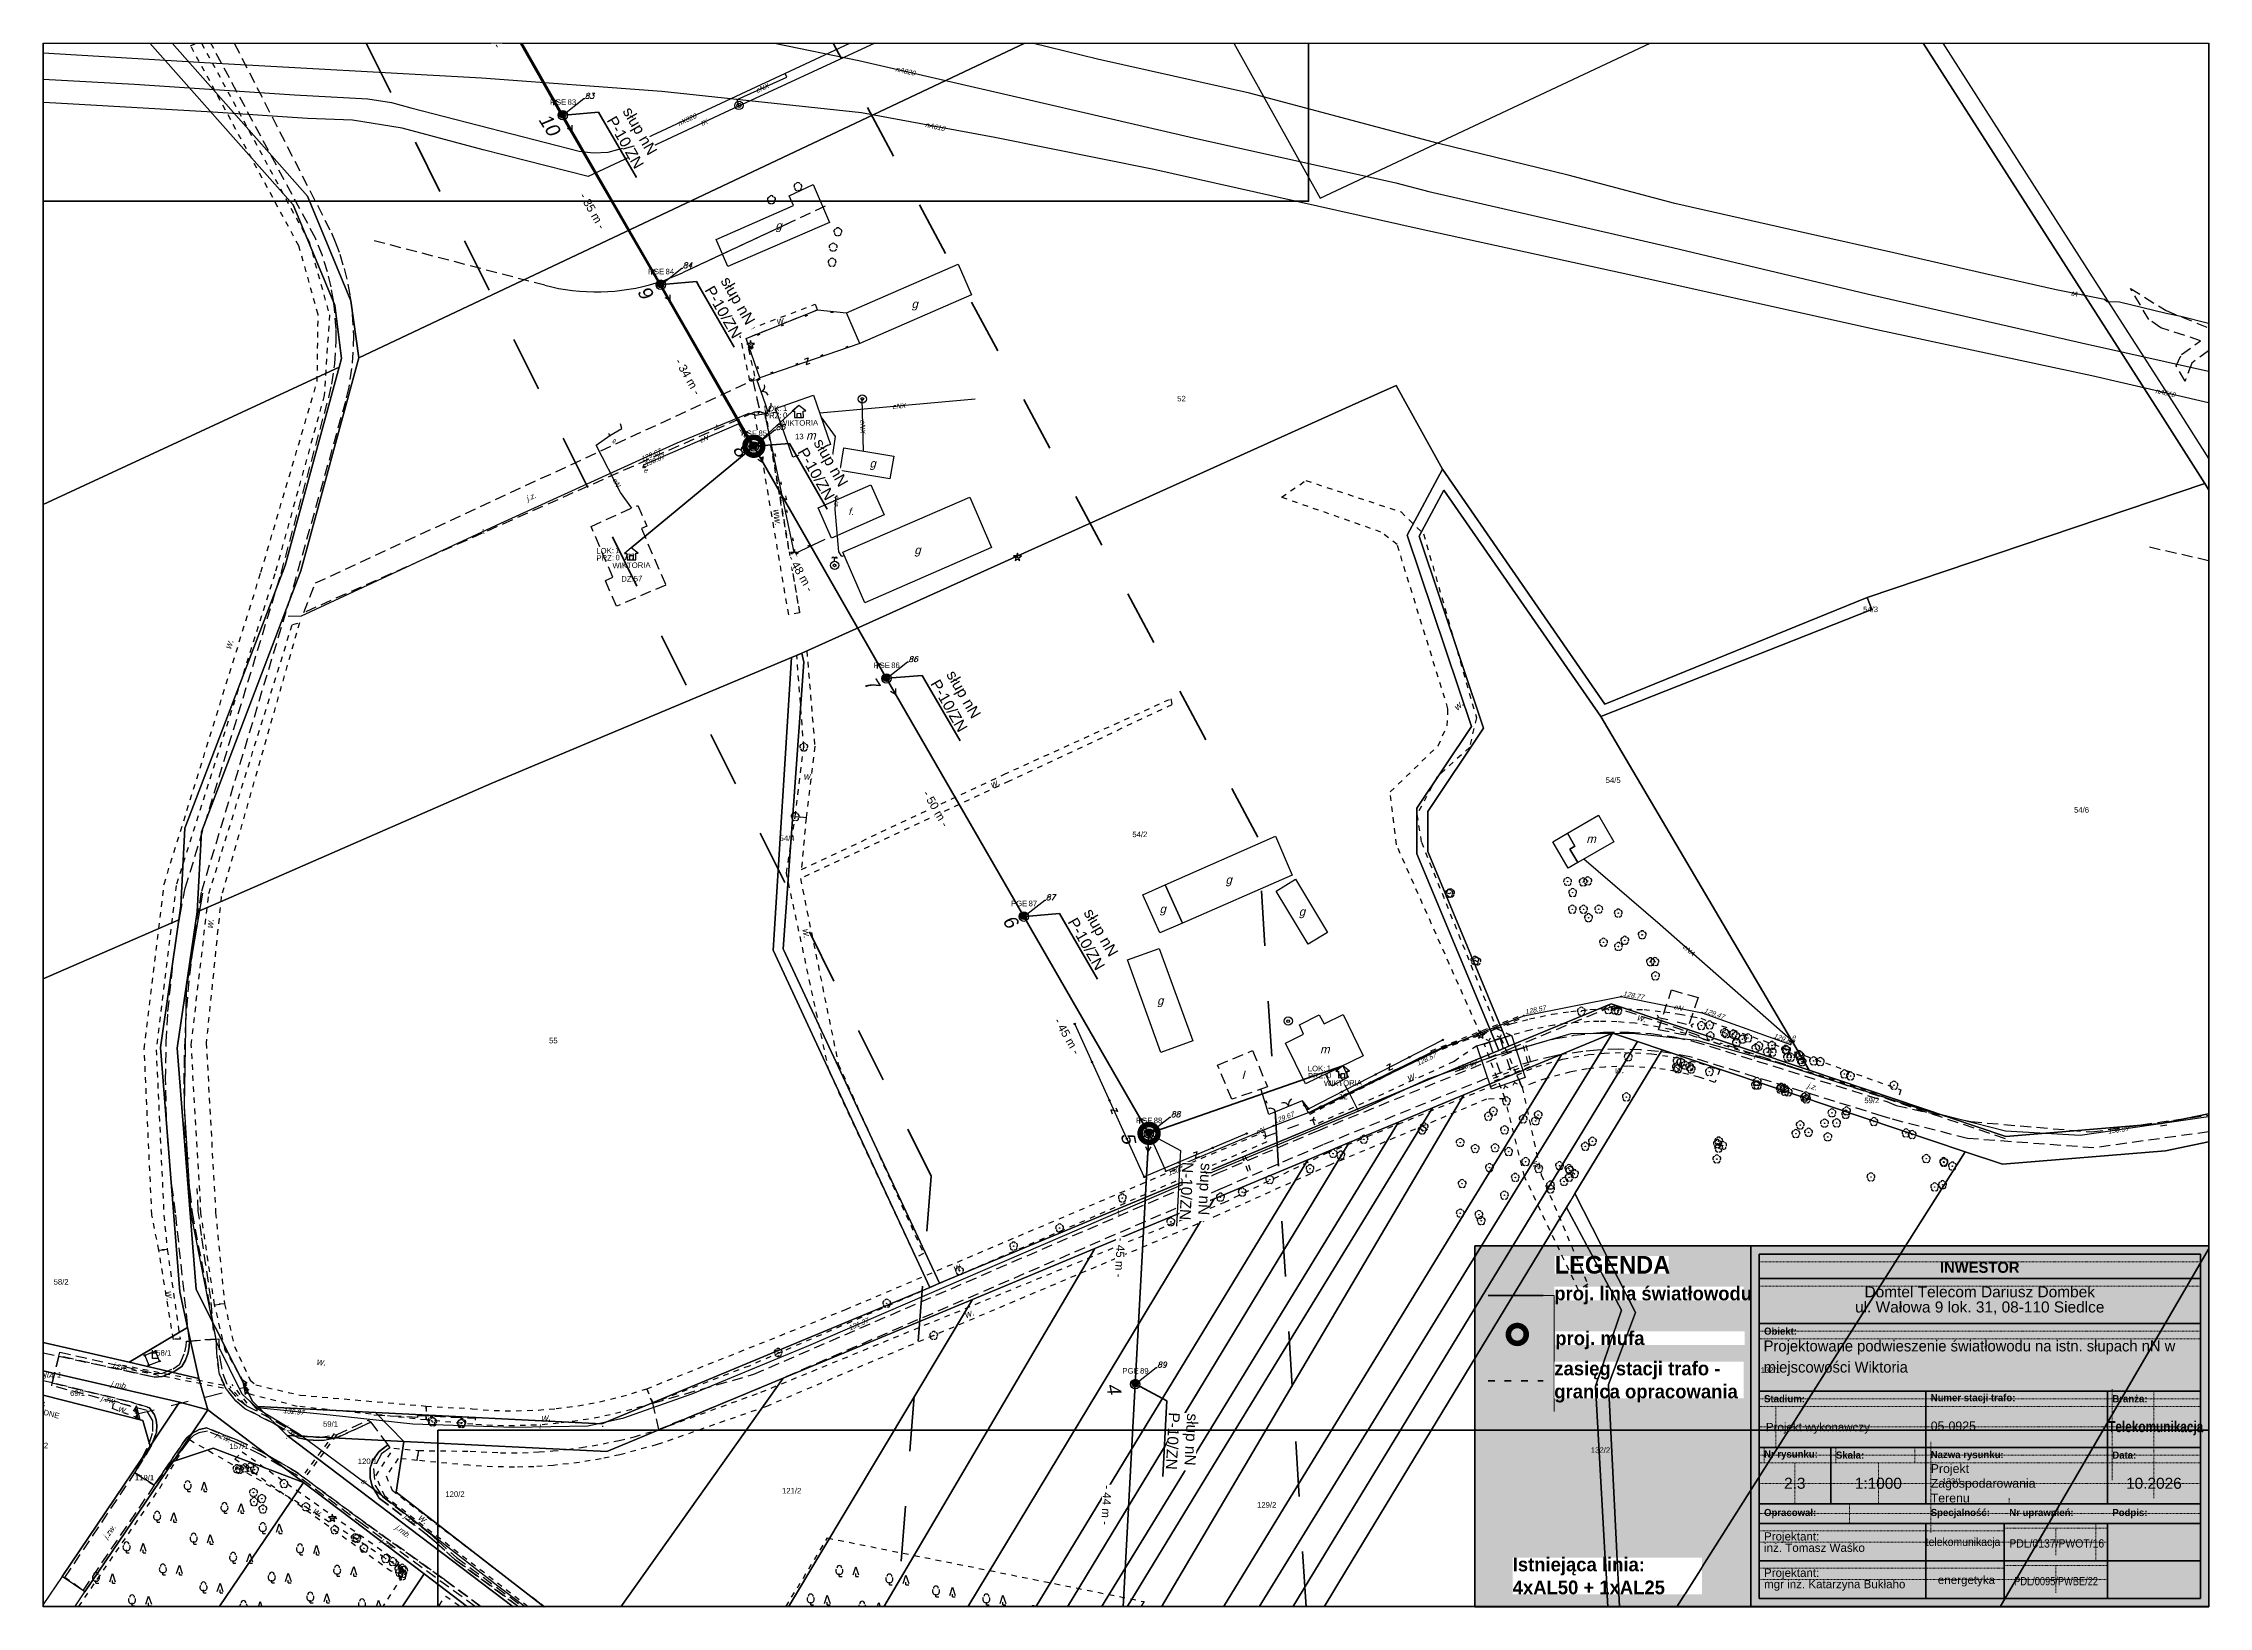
# Paper-space layout '925-3' of a CAD drawing. Header units: metres, sheet in millimetres. Extents: x 0 to 393, y 0 to 283.
# The model-space entities are those that its viewports show. They can reach past a viewport. Long polylines and large blocks are cut down to what shows.
import ezdxf
from ezdxf import colors
from ezdxf.entities.mleader import LeaderData, LeaderLine
from ezdxf.enums import TextEntityAlignment as Align
from ezdxf.math import Vec2, Vec3

# ---------------------------------------------------------------- set-up
doc = ezdxf.new("R2010")
doc.units = ezdxf.units.M
for name, pattern in [('4001', [0]), ('4002', [2, 1, -1]), ('4003', [3, 2, -1]), ('ACAD_ISO03W100', [30, 12, -18]), ('DGN Style 2', [0.005224, 0.003135, -0.00209])]:
    doc.linetypes.add(name, pattern=pattern)
doc.layers.add('!tele', color=30, linetype='Continuous', lineweight=50, plot=False)
doc.layers.add('@KonstrTabelki', color=253, linetype='DGN Style 2', lineweight=0, plot=False)
for name, color, linetype, lineweight in [('!trafo', 6, '4002', 50), ('@Tabelka', 7, 'Continuous', 13), ('_KABEL_ABONENCKI_NAPOWIETRZNY', 104, 'Continuous', 50), ('_mm zasięg trafo', 6, 'ACAD_ISO03W100', 35), ('_MUFA', 202, 'Continuous', 30), ('_numery slupow etap 4 cz. 2', 7, 'Continuous', 40), ('_PA_OPCJONALNE', 1, 'Continuous', 30), ('_SIEC_NAPOWIETRZNA', 5, 'Continuous', 50), ('_SLUP_DZIERZAWIONY_ENERGETYCZNY', 1, 'Continuous', 30), ('_STUDNIA_PROJEKTOWANA', 30, 'Continuous', 30), ('_światłowód', 30, 'Continuous', 50)]:
    doc.layers.add(name, color=color, linetype=linetype, lineweight=lineweight)
for name, color, linetype in [('_INFO_LOKALIZACJA', 7, 'Continuous'), ('_INFO_ZAPAS', 7, 'Continuous'), ('_MM mufy', 3, 'Continuous'), ('_MM opisy', 7, 'Continuous'), ('_MM slupy', 5, 'Continuous'), ('Budynki', 7, 'Continuous'), ('Budynki_projektowane', 1, 'Continuous'), ('Cmentarze_i_pomniki', 184, 'Continuous'), ('Drogi', 135, 'Continuous'), ('Dzialki', 165, 'Continuous'), ('Elementy_budynkow', 7, 'Continuous'), ('Linie_napowietrzne', 184, 'Continuous'), ('makro-numeracja-punktow', 7, 'Continuous'), ('Ogrodzenia', 184, 'Continuous'), ('Projekty', 252, 'Continuous'), ('Roslinnosc', 104, 'Continuous'), ('SYSTEM', 250, 'Continuous'), ('Uz_Energia', 1, 'Continuous'), ('Uz_Specjalne', 7, 'Continuous'), ('Uz_Telekomunikacja', 252, 'Continuous'), ('Wody', 184, 'Continuous')]:
    doc.layers.add(name, color=color, linetype=linetype)
doc.layers.add('DIM', color=7, linetype='Continuous', plot=False)
doc.layers.get('_MUFA').off()
doc.styles.add('BardzoMale-PrawaGora', font='arial.ttf', dxfattribs={"height": 0.0025})
doc.styles.add('DYN_DIM', font='arial.ttf')
doc.styles.add('GeodText', font='romans.shx', dxfattribs={"oblique": 14.323945})
doc.styles.get("Standard").update_dxf_attribs({"font": 'arial.ttf'})
doc.dimstyles.new('opis linie', dxfattribs={"dimtxt": 1.5, "dimasz": 0.18, "dimexe": 0.18, "dimexo": 0.0625, "dimgap": 2.5, "dimtad": 4, "dimdec": 0, "dimzin": 0, "dimdsep": 46, "dimtxsty": 'Standard', "dimcen": 0.09, "dimse1": 1, "dimse2": 1, "dimsd1": 1, "dimsd2": 1, "dimclrt": 256, "dimadec": 0, "dimazin": 0, "dimtfac": 1, "dimtdec": 0, "dimtofl": 0, "dimtmove": 0, "dimatfit": 3, "dimfxl": 1, "dimtfill": 1, "dimtolj": 1, "dimtzin": 0, "dimarcsym": 0})
doc.dimstyles.get("Standard").update_dxf_attribs({"dimtxt": 0.18, "dimasz": 0.18, "dimexe": 0.18, "dimexo": 0.0625, "dimgap": 0.09, "dimtad": 0, "dimtih": 1, "dimtoh": 1, "dimdec": 4, "dimzin": 0, "dimdsep": 46, "dimtxsty": 'Standard', "dimcen": 0.09, "dimadec": 0, "dimazin": 0, "dimtfac": 1, "dimtdec": 4, "dimtofl": 0, "dimtmove": 0, "dimatfit": 3, "dimfxl": 1, "dimtolj": 1, "dimtzin": 0, "dimarcsym": 0})

# ---------------------------------------------------------------- blocks, each defined once
blk = doc.blocks.new('tabelka')
at = {"true_color": 0xffffff, "transparency": 33554687}
h = blk.add_hatch(color=7, dxfattribs=at)
h.dxf.hatch_style = 1
h.paths.add_polyline_path([(-83, 65.41), (0, 65.41), (0, 0), (-83, 0)])
at = {"layer": '@KonstrTabelki', "lineweight": 0}
for p, q in [((-1.5, 62.52), (-81.5, 62.52)), ((-1.5, 58.08), (-81.5, 58.08)), ((-1.5, 49.94), (-81.5, 49.94)), ((-81.5, 48.55), (-1.5, 48.55)), ((-17.47, 39.44), (-17.47, 22.94)), ((-1.5, 37.69), (-81.5, 37.69)), ((-81.5, 36.3), (-1.5, 36.3)), ((-78.46, 36.3), (-78.46, 28.86)), ((-9.93, 19.68), (-9.93, 39.08)), ((-81.5, 32.58), (-1.5, 32.58)), ((-80.6, 28.86), (-80.6, 26.08)), ((-67.58, 28.86), (-67.58, 26.08)), ((-53.27, 26.08), (-53.27, 28.86)), ((-50.39, 29.9), (-50.39, 18.64)), ((-17.47, 28.86), (-17.47, 22.94)), ((-9.93, 19.68), (-9.93, 28.86)), ((-1.5, 27.47), (-81.5, 27.47)), ((-81.5, 26.08), (-1.5, 26.08)), ((-74.99, 18.64), (-74.99, 26.08)), ((-59.88, 18.64), (-59.88, 26.08)), ((-1.5, 27.47), (-18.36, 27.47)), ((-1.5, 22.36), (-81.5, 22.36)), ((-36.15, 19.68), (-36.15, 18.64)), ((-1.5, 22.36), (-18.36, 22.36)), ((-81.5, 16.88), (-1.5, 16.88)), ((-65.11, 18.64), (-65.11, 15.11)), ((-50.39, 18.64), (-50.39, 13.41)), ((-37.05, 13.77), (-81.5, 13.77)), ((-37.05, 14.25), (-18.36, 14.25)), ((-27.71, 14.25), (-27.71, 9.31)), ((-20.43, 15.11), (-20.43, 8.31)), ((-37.05, 11.71), (-81.5, 11.71)), ((-18.36, 11.71), (-37.05, 11.71)), ((-37.05, 6.97), (-81.5, 6.97)), ((-37.05, 4.9), (-81.5, 4.9)), ((-37.05, 7.44), (-18.36, 7.44)), ((-18.36, 4.9), (-37.05, 4.9)), ((-27.71, 7.44), (-27.71, 2.5))]:
    blk.add_line(p, q, dxfattribs=at)
at = {"layer": '@KonstrTabelki'}
for points in [[(-51.29, 28.86), (-51.29, 39.08)], [(-51.29, 18.64), (-51.29, 28.86)]]:
    blk.add_lwpolyline(points, dxfattribs=at)
at = {"layer": '@Tabelka', "lineweight": 40}
for p, q in [((0, 65.41), (-83, 65.41)), ((-83, 65.41), (-83, 0)), ((-81.5, 63.91), (-1.5, 63.91)), ((-1.5, 63.91), (-81.5, 63.91)), ((-81.5, 63.91), (-81.5, 1.5)), ((-1.5, 1.5), (-1.5, 63.91)), ((0, 0), (0, 65.41)), ((-81.5, 59.47), (-1.5, 59.47)), ((-81.5, 51.33), (-1.5, 51.33)), ((-81.5, 39.08), (-1.5, 39.08)), ((-81.5, 39.08), (-18.36, 39.08)), ((-51.29, 28.86), (-51.29, 39.08)), ((-51.29, 28.86), (-51.29, 35.67)), ((-18.36, 39.08), (-18.36, 28.86)), ((-81.5, 28.86), (-18.36, 28.86)), ((-68.48, 18.64), (-68.48, 28.86)), ((-51.29, 18.64), (-51.29, 28.86)), ((-18.36, 28.86), (-1.5, 28.86)), ((-18.36, 28.86), (-18.36, 18.64)), ((-51.29, 18.64), (-51.29, 25.45)), ((-18.36, 25.45), (-18.36, 18.64)), ((-81.5, 18.64), (-1.5, 18.64)), ((-81.5, 18.64), (-1.5, 18.64)), ((-81.5, 15.11), (-1.5, 15.11)), ((-51.29, 1.5), (-51.29, 15.11)), ((-37.05, 1.5), (-37.05, 15.11)), ((-18.36, 15.11), (-18.36, 1.5)), ((-81.5, 8.31), (-1.5, 8.31)), ((-81.5, 8.31), (-1.5, 8.31)), ((-81.5, 1.5), (-1.5, 1.5)), ((-83, 0), (0, 0))]:
    blk.add_line(p, q, dxfattribs=at)
at = {"layer": '@Tabelka'}
for s, insert, char_height, attachment_point, line_spacing_factor in [('{\\fLato Light|b1|i0|c238|p34;INWESTOR}', (-41.5, 62.52), 2, 2, 0.825), ('Domtel Telecom Dariusz Dombek\\Pul. Wałowa 9 lok. 31, 08-110 Siedlce', (-41.5, 58.08), 2, 2, 0.825), ('{\\fLato Light|b1|i0|c238|p34;Obiekt:}', (-80.6, 49.94), 1.3, 4, 0.946154), ('{\\fLato Light|b1|i0|c238|p34;Branża:}', (-17.47, 37.69), 1.3, 4, 0.946154), ('Projekt wykonawczy', (-80.27, 32.34), 1.5, 4, 0.825), ('{\\fLato Light|b1|i0|c238|p34;\\W0.8;Telekomunikacja}', (-9.6, 32.34), 2, 5, 0.76875), ('{\\fLato Light|b1|i0|c238|p34;Nr rysunku:}', (-80.6, 27.47), 1.3, 4, 0.946154), ('{\\fLato Light|b1|i0|c238|p34;Skala:}', (-67.58, 27.47), 1.3, 4, 0.946154), ('{\\fLato Light|b1|i0|c238|p34;Nazwa rysunku:}', (-50.39, 27.38), 1.3, 4, 0.946154), ('{\\fLato Light|b1|i0|c238|p34;Data:}', (-17.47, 27.47), 1.3, 4, 0.946154), ('10.2026', (-9.93, 22.36), 2, 5, 0.825), ('{\\fLato Light|b1|i0|c238|p34;Opracował:}', (-80.6, 16.88), 1.3, 4, 0.946154), ('{\\fLato Light|b1|i0|c238|p34;Specjalność:}', (-50.39, 16.88), 1.3, 4, 0.946154), ('{\\fLato Light|b1|i0|c238|p34;Nr uprawnień:}', (-36.15, 16.88), 1.3, 4, 0.946154), ('{\\fLato Light|b1|i0|c238|p34;Podpis:}', (-17.47, 16.88), 1.3, 4, 0.946154)]:
    blk.add_mtext(s, dxfattribs=dict(at, insert=insert, char_height=char_height, attachment_point=attachment_point, line_spacing_factor=line_spacing_factor))
for s, insert, char_height, width, attachment_point, line_spacing_factor in [('{\\fLato Light|b1|i0|c238|p34;Stadium:}', (-80.6, 37.69), 1.3, 8.6456, 4, 0.946154), ('{\\fLato Light|b1|i0|c238|p34;Numer stacji trafo:}', (-50.39, 37.69), 1.3, 16.1141, 4, 0.946154), ('Projektant:\\Pinż. Tomasz Waśko', (-80.6, 11.71), 1.5, 27.9275, 4, 0.825), ('{\\W0.9;telekomunikacja}', (-44.53, 11.53), 1.5, 22.915, 5, 0.825), ('{\\W0.9;PDL/0137/PWOT/16}', (-27.54, 11.46), 1.5, 22.915, 5, 0.825), ('Projektant:\\Pmgr inż. Katarzyna Bukłaho', (-80.6, 4.9), 1.5, 27.9275, 4, 0.825), ('energetyka', (-43.91, 4.64), 1.5, 22.915, 5, 0.825), ('{\\W0.8;PDL/0095/PWBE/22}', (-27.66, 4.62), 1.5, 22.915, 5, 0.825)]:
    blk.add_mtext(s, dxfattribs=dict(at, insert=insert, char_height=char_height, width=width, attachment_point=attachment_point, line_spacing_factor=line_spacing_factor))
blk = doc.blocks.new('mufa')
at = {"layer": '_MM mufy'}
h = blk.add_hatch(color=256, dxfattribs=at)
h.dxf.hatch_style = 1
h.paths.add_polyline_path([(2.15, 0.12, 1), (-2.1, -0.05, 1)])
h.paths.add_polyline_path([(-1.1, -0.01, -1), (1.15, 0.08, -1)], flags=16)
h.paths.add_polyline_path([(-0.83, 0, -1), (0.88, 0.07, -1)], flags=0)
blk = doc.blocks.new('legenda')
at = {"true_color": 0xffffff, "transparency": 33554687}
h = blk.add_hatch(color=7, dxfattribs=at)
h.dxf.hatch_style = 1
h.paths.add_polyline_path([(-50, 65.41), (0, 65.41), (0, 0), (-50, 0)])
at = {"lineweight": 40}
blk.add_lwpolyline([(0, 65.41), (-50, 65.41), (-50, 0)], dxfattribs=at)
at = {"layer": '_mm zasięg trafo', "lineweight": 40, "ltscale": 0.1}
blk.add_lwpolyline([(-47.62, 40.95), (-37.62, 40.95)], dxfattribs=at)
at = {"layer": '_światłowód', "lineweight": 40}
blk.add_lwpolyline([(-47.62, 56.41), (-37.62, 56.41)], dxfattribs=at)
at = {"layer": '_mm zasięg trafo'}
blk.add_blockref('mufa', (-42.35, 49.31), dxfattribs=at)
at = {"layer": '_mm zasięg trafo', "bg_fill": 3, "box_fill_scale": 1, "bg_fill_color": 256, "bg_fill_transparency": 0}
for s, width, heights, insert, char_height, attachment_point in [('{\\fLato Light|b1|i0|c238|p34;\\C7;LEGENDA}', 20.65, [-3.27], (-35.53, 63.58), 3.2, 1), ('\\pxt4;{\\fLato Light|b1|i0|c238|p34;\\C7;proj. linia światłowodu}', 34.3358, [0], (-35.62, 56.41), 2.5, 4)]:
    blk.add_mtext_dynamic_manual_height_columns(s, width=width, gutter_width=1, heights=heights, dxfattribs=dict(at, insert=insert, char_height=char_height, attachment_point=attachment_point))
at = {"layer": 'Defpoints', "color": 252, "lineweight": 0, "true_color": 0x939598}
blk.add_lwpolyline([(-37.62, 56.41), (-35.62, 56.41), (-35.62, 35.41)], dxfattribs=at)
at = {"layer": '_mm zasięg trafo', "char_height": 2.5, "attachment_point": 4, "bg_fill": 3, "box_fill_scale": 1, "bg_fill_color": 256, "bg_fill_transparency": 0}
for s, heights, insert in [('\\pxt4;{\\fLato Light|b1|i0|c238|p34;\\C7;proj. mufa}', [0], (-35.44, 48.3)), ('\\pxt4;{\\fLato Light|b1|i0|c238|p34;\\C7;zasięg stacji trafo - granica opracowania}', [-7.36], (-35.62, 40.72))]:
    blk.add_mtext_dynamic_manual_height_columns(s, width=34.3358, gutter_width=1, heights=heights, dxfattribs=dict(at, insert=insert))
at = {"lineweight": 40}
blk.add_lwpolyline([(-50, 0), (0, 0), (0, 65.41)], dxfattribs=at)
at = {"layer": '_mm zasięg trafo', "insert": (-43.16, 5.56), "char_height": 2.5, "attachment_point": 4, "bg_fill": 3, "box_fill_scale": 1, "bg_fill_color": 256, "bg_fill_transparency": 0}
blk.add_mtext_dynamic_manual_height_columns('\\pxt4;{\\fLato Light|b1|i0|c238|p34;\\C7;Istniejąca linia:\\P4xAL50 + 1xAL25}', width=34.3358, gutter_width=1, heights=[-6.79], dxfattribs=at)
blk = doc.blocks.new('2554')
at = {"layer": 'Drogi', "color": 8, "linetype": '4002'}
blk.add_line((0, 0), (0, 1), dxfattribs=at)
blk = doc.blocks.new('1554')
at = {"layer": 'Drogi', "color": 8, "linetype": 'Continuous'}
for p, q in [((-0.75, -0.75), (0, 0)), ((0, 0), (0.75, -0.75))]:
    blk.add_line(p, q, dxfattribs=at)
blk = doc.blocks.new('1422')
at = {"layer": 'Roslinnosc', "color": 104, "linetype": 'Continuous'}
blk.add_circle((0, 0), 0.1, dxfattribs=at)
for centre, start, end in [((-0.71, 0.23), 102.5, 221.75), ((0, 0.75), 30.19, 149.77), ((0.71, 0.23), 318.3, 77.49), ((-0.44, -0.61), 174.33, 293.45), ((0.44, -0.61), 246.24, 5.74)]:
    blk.add_arc(centre, 0.75, start, end, dxfattribs=at)
blk = doc.blocks.new('1651')
at = {"layer": 'Wody', "color": 184, "linetype": 'Continuous'}
for radius in [1.5, 0.5]:
    blk.add_circle((0, 0), radius, dxfattribs=at)
blk = doc.blocks.new('1412')
at = {"layer": 'Roslinnosc', "color": 104, "linetype": 'Continuous'}
for p, q in [((-0.33, 0.47), (-1.43, 0.47)), ((-1.43, 0.47), (-0.55, -0.17)), ((0, 1.5), (-0.33, 0.47)), ((0.33, 0.47), (0, 1.5)), ((1.43, 0.47), (0.33, 0.47)), ((0.55, -0.17), (1.43, 0.47)), ((-0.55, -0.17), (-0.88, -1.21)), ((-0.88, -1.21), (0, -0.57)), ((0, -0.57), (0.88, -1.21)), ((0.88, -1.21), (0.55, -0.17))]:
    blk.add_line(p, q, dxfattribs=at)
blk.add_circle((0, 0), 0.1, dxfattribs=at)
blk = doc.blocks.new('1652')
at = {"layer": 'Wody', "color": 184, "linetype": 'Continuous'}
blk.add_line((0, 1.5), (0, 2.5), dxfattribs=at)
for radius in [1.5, 0.5]:
    blk.add_circle((0, 0), radius, dxfattribs=at)
for centre in [(-0.5, 2.5), (0.5, 2.5)]:
    blk.add_arc(centre, 0.5, 0, 180, dxfattribs=at)
blk = doc.blocks.new('1291')
at = {"layer": 'Ogrodzenia', "color": 7, "linetype": 'Continuous'}
for p, q in [((-0.75, 1), (0.75, 1)), ((0.75, 1), (-0.75, -1)), ((-0.75, -1), (0.75, -1))]:
    blk.add_line(p, q, dxfattribs=at)
blk = doc.blocks.new('1285')
at = {"layer": 'Ogrodzenia', "color": 184, "linetype": 'Continuous'}
for p, q in [((0, 0), (0.5, 0)), ((0.5, 0.5), (0.5, -0.5))]:
    blk.add_line(p, q, dxfattribs=at)
blk = doc.blocks.new('2284')
at = {"layer": 'Ogrodzenia', "color": 184, "linetype": 'Continuous'}
blk.add_line((0, 0), (0, 1), dxfattribs=at)
blk = doc.blocks.new('1284')
at = {"layer": 'Ogrodzenia', "color": 184, "linetype": 'Continuous'}
blk.add_arc((0, 2), 2, 270, 0, dxfattribs=at)
blk = doc.blocks.new('2283')
at = {"layer": 'Ogrodzenia', "color": 184, "linetype": 'Continuous'}
blk.add_line((0, 0), (0, 1), dxfattribs=at)
blk = doc.blocks.new('1283')
at = {"layer": 'Ogrodzenia', "color": 184, "linetype": 'Continuous'}
for centre, start, end in [((0, 2), 270, 0), ((0, -2), 0, 90)]:
    blk.add_arc(centre, 2, start, end, dxfattribs=at)
blk = doc.blocks.new('1281')
at = {"layer": 'Ogrodzenia', "color": 184, "linetype": 'Continuous'}
for radius in [0.24, 0.16, 0.08]:
    blk.add_circle((0, 0), radius, dxfattribs=at)
blk = doc.blocks.new('1363')
at = {"layer": 'Linie_napowietrzne', "color": 184, "linetype": 'Continuous'}
for p, q in [((-1.5, 0), (-2.5, 0)), ((0, 1.5), (0, 2.5)), ((1.5, 0), (2.5, 0)), ((0, -1.5), (0, -2.5))]:
    blk.add_line(p, q, dxfattribs=at)
blk.add_circle((0, 0), 0.5, dxfattribs=at)
blk = doc.blocks.new('1766')
at = {"layer": 'Uz_Energia', "color": 1, "linetype": 'Continuous'}
for radius in [0.16, 0.08]:
    blk.add_circle((0, 0), radius, dxfattribs=at)
blk = doc.blocks.new('1763')
at = {"layer": 'Uz_Energia', "color": 1, "linetype": 'Continuous'}
for radius in [0.16, 0.08]:
    blk.add_circle((0, 0), radius, dxfattribs=at)
blk = doc.blocks.new('1524')
at = {"layer": 'Drogi', "color": 8, "linetype": 'Continuous'}
for radius in [1.5, 0.75]:
    blk.add_circle((0, 0), radius, dxfattribs=at)
blk = doc.blocks.new('1423')
at = {"layer": 'Roslinnosc', "color": 104, "linetype": 'Continuous'}
for centre, start, end in [((-0.71, 0.23), 102.5, 221.75), ((0, 0.75), 30.19, 149.77), ((0.71, 0.23), 318.3, 77.49), ((-0.44, -0.61), 174.33, 293.45), ((0.44, -0.61), 246.24, 5.74)]:
    blk.add_arc(centre, 0.75, start, end, dxfattribs=at)
blk = doc.blocks.new('1361')
at = {"layer": 'Linie_napowietrzne', "color": 184, "linetype": 'Continuous'}
blk.add_circle((0, 0), 0.5, dxfattribs=at)
blk = doc.blocks.new('1366')
at = {"layer": 'Linie_napowietrzne', "color": 184, "linetype": 'Continuous'}
for p, q in [((0, 1), (0, 11)), ((-1, 4.8), (0, 6.5)), ((1, 4.8), (0, 6.5))]:
    blk.add_line(p, q, dxfattribs=at)
blk = doc.blocks.new('1756')
at = {"layer": 'Uz_Telekomunikacja', "color": 220, "linetype": 'Continuous'}
for radius in [0.16, 0.08]:
    blk.add_circle((0, 0), radius, dxfattribs=at)
blk = doc.blocks.new('1433')
at = {"layer": 'Roslinnosc', "color": 104, "linetype": 'Continuous'}
for p, q in [((-3, 0), (-3, 1)), ((-3, 0), (-2, 0)), ((2, 0.5), (3, 3.5)), ((3, 3.5), (4, 0.5)), ((3, 0), (3, 1)), ((3, 0), (4, 0))]:
    blk.add_line(p, q, dxfattribs=at)
for centre, radius, start, end in [((-3, 2), 1.3, 150, 260), ((-3, 3), 0.9, 0, 180), ((-3, 2), 1.3, 280, 30)]:
    blk.add_arc(centre, radius, start, end, dxfattribs=at)
blk = doc.blocks.new('1371')
at = {"layer": 'Cmentarze_i_pomniki', "color": 184, "linetype": 'Continuous'}
for p, q in [((-1, 2), (1, 2)), ((0, 0), (0, 3)), ((2, 0), (0, 0))]:
    blk.add_line(p, q, dxfattribs=at)
blk = doc.blocks.new('ADRES')
for points in [[(0.79, -2.15), (0.79, -2.15), (0.79, -0.99), (1.24, -0.99), (0, 0), (-1.24, -0.99), (-0.79, -0.99), (-0.79, -2.15), (0.79, -2.15), (0.79, -2.15)], [(-0.31, -2.15), (-0.31, -1.4), (0.31, -1.4), (0.31, -2.15)]]:
    blk.add_lwpolyline(points)
at = {"color": 212, "insert": (-3.15, -0.43), "char_height": 1, "width": 1e-16, "attachment_point": 6}
blk.add_mtext('LOK:  ', dxfattribs=at)
at = {"color": 4, "insert": (-3.15, -1.72), "char_height": 1, "width": 1e-16, "attachment_point": 6}
blk.add_mtext('PRZ: ', dxfattribs=at)
at = {"color": 7}
for tag, flags, p in [('ID_OBSZARU', 13, (29.07, 23.06)), ('WOJEWODZTWO', 13, (23.29, 19.95)), ('POWIAT', 13, (29.07, 18.51)), ('GMINA', 13, (29.07, 16.8)), ('TERC', 13, (29.07, 15.22)), ('SIMC', 13, (29.07, 13.42)), ('ULIC', 13, (29.07, 11.76)), ('SZEROKOSC_GEOGRAFICZNA', 13, (18.71, 10.18)), ('DLUGOSC_GEOGRAFICZNA', 13, (29.07, 8.25)), ('KATEGORIA_STAWKI_JEDNOSTKOWEJ_100', 13, (29.07, 4.77)), ('KWOTA_STAWKI_JEDNOSTKOWEJ_100', 13, (29.07, 2.89)), ('DOFINANSOWANIE_95', 13, (29.07, 0.87)), ('MIEJSCOWOSC', 12, (0, -3.65)), ('ULICA', 12, (0, -4.88)), ('NR_PORZADKOWY', 12, (0, -6.09))]:
    blk.add_attdef(tag, text='', height=1, dxfattribs=dict(at, flags=flags)).set_placement(p, align=Align.CENTER)
at = {"color": 1}
for tag, flags, p in [('ID_PA', 5, (29.07, 21.57)), ('RODZAJ_OBIEKTU', 5, (29.07, 6.63)), ('ZAPAS', 13, (29.07, -2.62))]:
    blk.add_attdef(tag, text='', height=1, dxfattribs=dict(at, flags=flags)).set_placement(p, align=Align.CENTER)
at = {"color": 212, "flags": 12}
blk.add_attdef('LICZBA_LOKALI', text='', height=1, dxfattribs=at).set_placement((-2.88, -0.43), align=Align.MIDDLE_LEFT)
at = {"color": 150, "flags": 12}
for tag, p in [('MUFA', (1.78, -0.93)), ('NUMER_WLOKNA', (1.86, -2.2))]:
    blk.add_attdef(tag, p, '', height=1, dxfattribs=at)
at = {"color": 7, "style": 'DYN_DIM', "flags": 13}
blk.add_attdef('ODC_FUNKCJONALNY', text='', height=1, dxfattribs=at).set_placement((29.07, -1.01), align=Align.CENTER)
at = {"color": 4, "flags": 12}
blk.add_attdef('LICZBA_SED_W_DANYM_PA', text='', height=1, dxfattribs=at).set_placement((-2.88, -1.72), align=Align.MIDDLE_LEFT)
blk = doc.blocks.new('1047')
at = {"layer": 'SYSTEM', "color": 250, "linetype": 'Continuous'}
blk.add_line((0, 1), (0, 11), dxfattribs=at)
blk = doc.blocks.new('1046')
at = {"layer": 'SYSTEM', "color": 250, "linetype": 'Continuous'}
for p, q in [((0, 1), (0, 11)), ((-1, 4.8), (0, 6.5)), ((1, 4.8), (0, 6.5))]:
    blk.add_line(p, q, dxfattribs=at)
blk = doc.blocks.new('SLUP_DZIERZAWIONY')
h = blk.add_hatch(color=256)
h.dxf.hatch_style = 1
h.paths.add_polyline_path([(0.53, 0, 1), (-0.53, 0, 1)])
at = {"lineweight": 30}
blk.add_circle((0, 0), 0.527, dxfattribs=at)
at = {"color": 7, "style": 'DYN_DIM', "flags": 13}
blk.add_attdef('ODC_FUNKCJONALNY', text='', height=1, dxfattribs=at).set_placement((0.36, 3.33), align=Align.CENTER)
at = {"color": 7, "flags": 12}
blk.add_attdef('WLASCICIEL', text='', height=1, dxfattribs=at).set_placement((0.63, 1.89), align=Align.RIGHT)
blk.add_attdef('SLUP_NUMER', (0.87, 1.89), '', height=1, dxfattribs=at)
blk.add_attdef('TYP', text='', height=1, dxfattribs=at).set_placement((0, -2.82), align=Align.CENTER)
blk = doc.blocks.new('MUFA_II')
at = {"layer": '_MM mufy'}
h = blk.add_hatch(color=256, dxfattribs=at)
h.dxf.hatch_style = 1
h.paths.add_polyline_path([(2.15, 0.12, 1), (-2.1, -0.05, 1)])
h.paths.add_polyline_path([(-1.1, -0.01, -1), (1.15, 0.08, -1)], flags=16)
h.paths.add_polyline_path([(-0.83, 0, -1), (0.88, 0.07, -1)], flags=0)
blk = doc.blocks.new('STUDNIA_PROJEKTOWANA')
at = {"layer": '_STUDNIA_PROJEKTOWANA'}
blk.add_lwpolyline([(-0.8, -0.4), (-0.8, 0.4), (0.8, 0.4), (0.8, -0.4)], close=True, dxfattribs=at)
at = {"layer": '_STUDNIA_PROJEKTOWANA', "style": 'DYN_DIM'}
blk.add_text('STUDNIA', height=1, dxfattribs=at).set_placement((-3.45, 2.25))
for tag, flags, p in [('ODC_FUNKCJONALNY', 13, (0, 3.75)), ('TYP', 12, (0, 0.98)), ('DLUGOSC_ZAPASU', 12, (0, -1.68)), ('WSPOLRZEDNE', 12, (0, -4.65)), ('ADRES', 12, (0, -3.33))]:
    blk.add_attdef(tag, text='', height=1, dxfattribs=dict(at, flags=flags)).set_placement(p, align=Align.CENTER)
at = {"layer": '_STUDNIA_PROJEKTOWANA', "style": 'DYN_DIM', "flags": 12}
blk.add_attdef('NUMER', (3.17, 2.25), '', height=1, dxfattribs=at)
blk = doc.blocks.new('ZN')
at = {"layer": '_MM slupy', "transparency": 33554687}
h = blk.add_hatch(color=256, dxfattribs=at)
h.dxf.hatch_style = 1
h.paths.add_polyline_path([(0, -0.86), (0, 0.86, 1)])
at = {"layer": '_MM slupy'}
blk.add_circle((0, 0), 0.857, dxfattribs=at)
blk = doc.blocks.new('*D223')
at = {"layer": 'Defpoints', "color": 0}
for p in [(7547173.19, 5807009.18), (7547192.42, 5806973.96), (7547193.07, 5806974.33)]:
    blk.add_point(p, dxfattribs=at)
at = {"layer": 'DIM', "insert": (7547179.64, 5806989.77), "char_height": 1.5, "attachment_point": 5, "rotation": 299.7024, "bg_fill": 3, "box_fill_scale": 1.1, "bg_fill_color": 9, "bg_fill_true_color": 13158600, "bg_fill_transparency": 0}
blk.add_mtext('\\A1;- 40 m -', dxfattribs=at)
blk = doc.blocks.new('*D224')
at = {"layer": 'Defpoints', "color": 0}
for p in [(7547193.07, 5806974.33), (7547210.18, 5806943.22), (7547210.83, 5806943.6)]:
    blk.add_point(p, dxfattribs=at)
at = {"layer": 'DIM', "insert": (7547198.47, 5806956.96), "char_height": 1.5, "attachment_point": 5, "rotation": 300.0252, "bg_fill": 3, "box_fill_scale": 1.1, "bg_fill_color": 9, "bg_fill_true_color": 13158600, "bg_fill_transparency": 0}
blk.add_mtext('\\A1;- 35 m -', dxfattribs=at)
blk = doc.blocks.new('*D225')
at = {"layer": 'Defpoints', "color": 0}
for p in [(7547210.83, 5806943.6), (7547227.03, 5806913.91), (7547227.68, 5806914.28)]:
    blk.add_point(p, dxfattribs=at)
at = {"layer": 'DIM', "insert": (7547215.77, 5806926.94), "char_height": 1.5, "attachment_point": 5, "rotation": 299.8857, "bg_fill": 3, "box_fill_scale": 1.1, "bg_fill_color": 9, "bg_fill_true_color": 13158600, "bg_fill_transparency": 0}
blk.add_mtext('\\A1;- 34 m -', dxfattribs=at)
blk = doc.blocks.new('*D226')
at = {"layer": 'Defpoints', "color": 0}
for p in [(7547227.68, 5806914.28), (7547251.09, 5806871.85), (7547251.74, 5806872.22)]:
    blk.add_point(p, dxfattribs=at)
at = {"layer": 'DIM', "insert": (7547236.22, 5806891.26), "char_height": 1.5, "attachment_point": 5, "rotation": 299.7713, "bg_fill": 3, "box_fill_scale": 1.1, "bg_fill_color": 9, "bg_fill_true_color": 13158600, "bg_fill_transparency": 0}
blk.add_mtext('\\A1;- 48 m -', dxfattribs=at)
blk = doc.blocks.new('*D227')
at = {"layer": 'Defpoints', "color": 0}
for p in [(7547251.74, 5806872.22), (7547276, 5806828.68), (7547276.64, 5806829.05)]:
    blk.add_point(p, dxfattribs=at)
at = {"layer": 'DIM', "insert": (7547260.71, 5806848.63), "char_height": 1.5, "attachment_point": 5, "rotation": 299.9833, "bg_fill": 3, "box_fill_scale": 1.1, "bg_fill_color": 9, "bg_fill_true_color": 13158600, "bg_fill_transparency": 0}
blk.add_mtext('\\A1;- 50 m -', dxfattribs=at)
blk = doc.blocks.new('*D228')
at = {"layer": 'Defpoints', "color": 0}
for p in [(7547276.64, 5806829.05), (7547298.67, 5806789.35), (7547299.32, 5806789.72)]:
    blk.add_point(p, dxfattribs=at)
at = {"layer": 'DIM', "insert": (7547284.51, 5806807.38), "char_height": 1.5, "attachment_point": 5, "rotation": 299.9622, "bg_fill": 3, "box_fill_scale": 1.1, "bg_fill_color": 9, "bg_fill_true_color": 13158600, "bg_fill_transparency": 0}
blk.add_mtext('\\A1;- 45 m -', dxfattribs=at)
blk = doc.blocks.new('*D298')
at = {"layer": 'Defpoints', "color": 0}
for p in [(7547299.32, 5806789.68), (7547296.09, 5806744.36), (7547296.84, 5806744.32)]:
    blk.add_point(p, dxfattribs=at)
at = {"layer": 'DIM', "insert": (7547294.07, 5806767.22), "char_height": 1.5, "attachment_point": 5, "rotation": 266.8676, "bg_fill": 3, "box_fill_scale": 1.1, "bg_fill_color": 9, "bg_fill_true_color": 13158600, "bg_fill_transparency": 0}
blk.add_mtext('\\A1;- 45 m -', dxfattribs=at)
blk = doc.blocks.new('*D299')
at = {"layer": 'Defpoints', "color": 0}
for p in [(7547296.84, 5806744.32), (7547293.66, 5806700.02), (7547294.41, 5806699.98)]:
    blk.add_point(p, dxfattribs=at)
at = {"layer": 'DIM', "insert": (7547291.63, 5806722.37), "char_height": 1.5, "attachment_point": 5, "rotation": 266.8676, "bg_fill": 3, "box_fill_scale": 1.1, "bg_fill_color": 9, "bg_fill_true_color": 13158600, "bg_fill_transparency": 0}
blk.add_mtext('\\A1;- 44 m -', dxfattribs=at)
blk = doc.blocks.new('q')
at = {"layer": '_MM slupy'}
blk.add_blockref('ZN', (0, 0), dxfattribs=at)
at = {"layer": '_MM opisy'}
ml = blk.add_multileader_mtext('Standard', dxfattribs=at)
ml.set_content('\\pxql;słup nN\\PP-10/ZN', color=256)
ml.set_leader_properties()
ml.build(insert=Vec2(0, 0))
ml.multileader.update_dxf_attribs({"has_text_frame": 1, "text_left_attachment_type": 5, "text_right_attachment_type": 5, "dogleg_length": 1, "arrow_head_size": 1})
ctx = ml.context
ctx.base_point, ctx.char_height, ctx.arrow_head_size, ctx.landing_gap_size, ctx.plane_origin = Vec3(3.75, 5.9), 2, 1, 1, Vec3(1.72, -1.42)
ctx.left_attachment, ctx.right_attachment = 5, 5
notes = []
notes.append((ctx, [(0, (1, 1, 0), (2.75, 5.9), (1, 0), 1, [(0, [(0, 0), (2.75, 5.9)], 0, [])])]))
ctx.mtext.insert, ctx.mtext.flow_direction = Vec3(4.75, 11.7), 5
ctx.mtext.has_bg_fill, ctx.mtext.bg_color, ctx.mtext.bg_scale_factor, ctx.mtext.bg_transparency, ctx.mtext.use_window_bg_color = 1, -1023410175, 1, 0, 1
for ctx, leaders in notes:
    for number, flags, end, landing, length, lines in leaders:
        leader = LeaderData()
        leader.index, (leader.has_last_leader_line, leader.has_dogleg_vector, leader.attachment_direction) = number, flags
        leader.last_leader_point, leader.dogleg_vector, leader.dogleg_length = Vec3(end), Vec3(landing), length
        for number, points, colour, breaks in lines:
            line = LeaderLine()
            line.index, line.vertices, line.color, line.breaks = number, Vec3.list(points), colors.encode_raw_color(colour), breaks
            leader.lines.append(line)
        ctx.leaders.append(leader)

msp = doc.modelspace()

# ---------------------------------------------------------------- linework, layer by layer
at = {"layer": '!tele', "elevation": 128.39}
for points in [[(7546753, 5807364.54), (7546789.8, 5807342.99), (7546826.37, 5807322.07), (7546858.1, 5807303.47), (7546890.33, 5807282.98), (7546919.55, 5807253.69), (7546951.96, 5807219.03), (7546982.28, 5807186.48), (7547015.93, 5807152.6), (7547051.12, 5807122.23), (7547086.27, 5807093.58), (7547120.66, 5807066), (7547158.85, 5807035.02), (7547173.19, 5807009.18), (7547193.07, 5806974.33), (7547210.83, 5806943.6), (7547227.68, 5806914.28), (7547251.74, 5806872.22), (7547276.64, 5806829.05), (7547299.32, 5806789.72), (7547299.32, 5806789.68)], [(7547299.32, 5806789.68), (7547296.84, 5806744.32), (7547294.41, 5806699.98), (7547291.89, 5806653.95), (7547289.39, 5806609.13)]]:
    msp.add_lwpolyline(points, dxfattribs=at)
at = {"layer": '!trafo', "ltscale": 10}
msp.add_lwpolyline([(7546747.54, 5807433.55), (7546707.13, 5807334.94), (7547051.46, 5807071.49), (7547150.64, 5807000.95), (7547259.86, 5806782.01), (7547244.22, 5806581.99), (7547760.47, 5806214.35), (7547791.76, 5806291.46), (7547331.38, 5806646.8), (7547319.09, 5806843.46), (7547208.46, 5807050.19), (7546929.11, 5807322.84)], close=True, dxfattribs=at)
at = {"layer": '_KABEL_ABONENCKI_NAPOWIETRZNY'}
for points in [[(7547214.07, 5807012.15), (7547173.19, 5807009.18), (7547173.25, 5807008.8), (7547192.74, 5806974.51), (7547210.53, 5806943.83), (7547227.37, 5806914.43), (7547227.68, 5806914.28)], [(7547235.85, 5806921.68), (7547227.68, 5806914.28)], [(7547205.48, 5806895.89), (7547227.68, 5806914.28)], [(7547334.44, 5806802.02), (7547299.32, 5806789.72)]]:
    msp.add_lwpolyline(points, dxfattribs=at)
at = {"layer": '_SIEC_NAPOWIETRZNA'}
for points in [[(7547210.83, 5806943.6), (7547193.07, 5806974.33), (7547173.19, 5807009.18), (7547158.85, 5807035.02), (7547120.66, 5807066), (7547086.27, 5807093.58), (7547051.12, 5807122.23), (7547015.93, 5807152.6), (7546982.28, 5807186.48), (7546951.96, 5807219.03), (7546919.55, 5807253.69), (7546890.33, 5807282.98), (7546858.1, 5807303.47), (7546826.37, 5807322.07), (7546789.8, 5807342.99), (7546752.39, 5807364.83)], [(7547227.68, 5806914.28), (7547210.83, 5806943.6)], [(7547251.74, 5806872.22), (7547227.68, 5806914.28)], [(7547276.64, 5806829.05), (7547251.74, 5806872.22)], [(7547299.32, 5806789.72), (7547276.64, 5806829.05)], [(7547296.84, 5806744.32), (7547299.32, 5806789.72)], [(7547294.41, 5806699.98), (7547296.84, 5806744.32)]]:
    msp.add_lwpolyline(points, dxfattribs=at)
at = {"layer": 'Budynki', "color": 7, "linetype": 'Continuous'}
msp.add_line((7547316.29, 5806800.35), (7547316.29, 5806800.35), dxfattribs=at)
msp.add_line((7547316.29, 5806800.35), (7547316.29, 5806800.35), dxfattribs=at)
at = {"layer": 'Budynki', "color": 7, "linetype": '4001'}
for points in [[(7547238.46, 5806961.74, 129.69), (7547241.43, 5806954.87, 129.74), (7547223.01, 5806946.91, 130.13), (7547220.9, 5806951.8, 130.13), (7547234.88, 5806957.96, 0), (7547234.12, 5806959.73, 0), (7547238.46, 5806961.74, 129.69)], [(7547267.16, 5806941.75, 0), (7547246.93, 5806932.93, 0), (7547244.51, 5806938.5, 0), (7547264.73, 5806947.32, 0), (7547267.16, 5806941.75, 0)], [(7547234.78, 5806912.33, 0), (7547231.66, 5806921.14, 0), (7547238.54, 5806923.55, 0), (7547241.59, 5806914.66, 0), (7547234.78, 5806912.33, 0)], [(7547253.09, 5806912.49, 0), (7547252.37, 5806908.41, 0), (7547243.33, 5806909.92, 0), (7547244.02, 5806914.01, 0), (7547253.09, 5806912.49, 0)], [(7547247.84, 5806885.93, 0), (7547243.86, 5806895.09, 0), (7547266.84, 5806905.11, 0), (7547270.81, 5806895.94, 0), (7547247.84, 5806885.93, 0)], [(7547383.57, 5806842.62, 0), (7547377.06, 5806838.86, 0), (7547375.63, 5806841.29, 0), (7547376.54, 5806841.82, 0), (7547375.18, 5806844.16, 0), (7547380.79, 5806847.43, 0), (7547383.57, 5806842.62, 0)], [(7547302.24, 5806834.81, 0), (7547322.29, 5806843.62, 0), (7547325.27, 5806836.59, 0), (7547305.39, 5806827.88, 0), (7547302.24, 5806834.81, 0)], [(7547302.24, 5806834.81, 0), (7547305.39, 5806827.88, 0), (7547301.29, 5806826.12, 0), (7547298.2, 5806832.99, 0), (7547302.24, 5806834.81, 0)], [(7547325.89, 5806835.84, 0), (7547331.67, 5806826.17, 0), (7547328.17, 5806824.07, 0), (7547322.4, 5806833.67, 0), (7547325.89, 5806835.84, 0)], [(7547307.27, 5806806.54, 131.84), (7547301.49, 5806804.42, 131.8), (7547295.42, 5806821.23, 132.28), (7547301.2, 5806823.27, 131.84), (7547307.27, 5806806.54, 131.84)], [(7547307.27, 5806806.54, 131.84), (7547301.49, 5806804.42, 131.8), (7547295.42, 5806821.23, 132.28), (7547301.2, 5806823.27, 131.84), (7547307.27, 5806806.54, 131.84)], [(7547324.07, 5806806.11, 132.06), (7547327.35, 5806807.75, 0), (7547326.6, 5806809.43, 0), (7547330.18, 5806811.25, 0), (7547331.07, 5806809.6, 0), (7547334.5, 5806811.29, 132.06), (7547338.14, 5806803.84, 131.07), (7547327.71, 5806798.71, 130.86), (7547324.07, 5806806.11, 132.06)], [(7547324.07, 5806806.11, 132.06), (7547327.35, 5806807.75, 0), (7547326.6, 5806809.43, 0), (7547330.18, 5806811.25, 0), (7547331.07, 5806809.6, 0), (7547334.5, 5806811.29, 132.06), (7547338.14, 5806803.84, 131.07), (7547327.71, 5806798.71, 130.86), (7547324.07, 5806806.11, 132.06)]]:
    msp.add_polyline3d(points, dxfattribs=at)
at = {"layer": 'Budynki_projektowane', "color": 1, "linetype": '4003'}
msp.add_polyline3d([(7547206.68, 5806903.6, 130.89), (7547208.33, 5806899.84, 130.89), (7547207.33, 5806899.41, 130.89), (7547211.74, 5806889.15, 131.01), (7547202.8, 5806885.3, 131.01), (7547200.79, 5806890, 131.47), (7547202.15, 5806890.59, 131.47), (7547198.2, 5806899.79, 0), (7547206.68, 5806903.6, 130.89)], dxfattribs=at)
at = {"layer": 'Drogi', "color": 8, "linetype": '4003'}
for p, q in [((7547128.66, 5806988.52), (7547093.36, 5807049.67)), ((7547128.66, 5806988.52), (7547093.36, 5807049.67)), ((7547132.3, 5806989.77), (7547151.16, 5806952.99)), ((7547132.3, 5806989.77), (7547151.16, 5806952.99)), ((7547148.25, 5806952.04), (7547128.66, 5806988.52)), ((7547148.25, 5806952.04), (7547128.66, 5806988.52)), ((7547149.49, 5806948.88), (7547148.25, 5806952.04)), ((7547149.49, 5806948.88), (7547148.25, 5806952.04)), ((7547151.16, 5806952.99), (7547151.83, 5806951.38)), ((7547151.16, 5806952.99), (7547151.83, 5806951.38)), ((7547151.83, 5806951.38), (7547152.65, 5806949.12)), ((7547151.83, 5806951.38), (7547152.65, 5806949.12)), ((7547150.41, 5806945.92), (7547149.49, 5806948.88)), ((7547150.41, 5806945.92), (7547149.49, 5806948.88)), ((7547151.06, 5806943.19), (7547150.41, 5806945.92)), ((7547151.06, 5806943.19), (7547150.41, 5806945.92)), ((7547152.65, 5806949.12), (7547153.43, 5806946.54)), ((7547152.65, 5806949.12), (7547153.43, 5806946.54)), ((7547153.43, 5806946.54), (7547154.11, 5806943.72)), ((7547153.43, 5806946.54), (7547154.11, 5806943.72)), ((7547151.5, 5806940.73), (7547151.06, 5806943.19)), ((7547151.5, 5806940.73), (7547151.06, 5806943.19)), ((7547154.11, 5806943.72), (7547154.5, 5806941.65)), ((7547154.11, 5806943.72), (7547154.5, 5806941.65)), ((7547477.24, 5806942.92), (7547483.69, 5806938.91)), ((7547480.56, 5806937.29), (7547477.24, 5806942.92)), ((7547151.7, 5806939.25), (7547151.5, 5806940.73)), ((7547151.7, 5806939.25), (7547151.5, 5806940.73)), ((7547151.98, 5806935.52), (7547151.7, 5806939.25)), ((7547151.98, 5806935.52), (7547151.7, 5806939.25)), ((7547154.5, 5806941.65), (7547154.92, 5806938.28)), ((7547154.5, 5806941.65), (7547154.92, 5806938.28)), ((7547154.92, 5806938.28), (7547155.11, 5806934.39)), ((7547154.92, 5806938.28), (7547155.11, 5806934.39)), ((7547483.69, 5806938.91), (7547493.47, 5806934.92)), ((7547152, 5806933.42), (7547151.98, 5806935.52)), ((7547152, 5806933.42), (7547151.98, 5806935.52)), ((7547155.11, 5806934.39), (7547155.04, 5806931.39)), ((7547155.11, 5806934.39), (7547155.04, 5806931.39)), ((7547482.74, 5806935.79), (7547480.56, 5806937.29)), ((7547489.94, 5806933.45), (7547482.74, 5806935.79)), ((7547151.74, 5806929.23), (7547152, 5806933.42)), ((7547151.74, 5806929.23), (7547152, 5806933.42)), ((7547155.04, 5806931.39), (7547154.79, 5806928.4)), ((7547155.04, 5806931.39), (7547154.79, 5806928.4)), ((7547485.52, 5806928.88), (7547486.51, 5806930.92)), ((7547486.51, 5806930.92), (7547489.94, 5806933.45)), ((7547493.03, 5806932.81), (7547488.34, 5806929.4)), ((7547522.97, 5806925.9), (7547493.03, 5806932.81)), ((7547151.19, 5806925.57), (7547151.74, 5806929.23)), ((7547151.19, 5806925.57), (7547151.74, 5806929.23)), ((7547154.79, 5806928.4), (7547154.27, 5806925.04)), ((7547154.79, 5806928.4), (7547154.27, 5806925.04)), ((7547487.14, 5806926.13), (7547485.52, 5806928.88)), ((7547488.34, 5806929.4), (7547487.14, 5806926.13)), ((7547142.01, 5806891.27), (7547150.66, 5806923.15)), ((7547142.01, 5806891.27), (7547150.66, 5806923.15)), ((7547153.68, 5806922.41), (7547143.76, 5806887.19)), ((7547153.68, 5806922.41), (7547143.76, 5806887.19)), ((7547148.23, 5806889.53), (7547227.5, 5806926.24)), ((7547150.66, 5806923.15), (7547151.19, 5806925.57)), ((7547150.66, 5806923.15), (7547151.19, 5806925.57)), ((7547154.27, 5806925.04), (7547153.68, 5806922.41)), ((7547154.27, 5806925.04), (7547153.68, 5806922.41)), ((7547227.5, 5806926.24), (7547228.79, 5806920.64)), ((7547227.8, 5806920.47), (7547146.14, 5806884.17)), ((7547228.79, 5806920.64), (7547227.8, 5806920.47)), ((7547124.65, 5806834.21), (7547142.01, 5806891.27)), ((7547124.65, 5806834.21), (7547142.01, 5806891.27)), ((7547143.76, 5806887.19), (7547127.52, 5806833.47)), ((7547143.76, 5806887.19), (7547127.52, 5806833.47)), ((7547146.14, 5806884.17), (7547148.23, 5806889.53)), ((7547123.71, 5806829.4), (7547124.65, 5806834.21)), ((7547123.71, 5806829.4), (7547124.65, 5806834.21)), ((7547127.52, 5806833.47), (7547126.35, 5806826.37)), ((7547127.52, 5806833.47), (7547126.35, 5806826.37)), ((7547122.55, 5806821.99), (7547123.71, 5806829.4)), ((7547122.55, 5806821.99), (7547123.71, 5806829.4)), ((7547126.35, 5806826.37), (7547125.26, 5806817.43)), ((7547126.35, 5806826.37), (7547125.26, 5806817.43)), ((7547121.5, 5806811.84), (7547122.55, 5806821.99)), ((7547121.5, 5806811.84), (7547122.55, 5806821.99)), ((7547125.26, 5806817.43), (7547124.68, 5806809.96)), ((7547125.26, 5806817.43), (7547124.68, 5806809.96)), ((7547391.66, 5806808.51, 130.12), (7547394.05, 5806815.75, 130.28)), ((7547394.05, 5806815.75, 130.28), (7547398.85, 5806814.36, 130.42)), ((7547398.85, 5806814.36, 130.42), (7547396.54, 5806807.57, 130.18)), ((7547121.2, 5806806.35), (7547121.5, 5806811.84)), ((7547121.2, 5806806.35), (7547121.5, 5806811.84)), ((7547124.68, 5806809.96), (7547124.43, 5806803.67)), ((7547124.68, 5806809.96), (7547124.43, 5806803.67)), ((7547121.07, 5806799.48), (7547121.2, 5806806.35)), ((7547121.07, 5806799.48), (7547121.2, 5806806.35)), ((7547329.92, 5806790.24, 130.83), (7547365.64, 5806804.77, 130.55)), ((7547329.92, 5806790.24, 130.83), (7547365.64, 5806804.77, 130.55)), ((7547365.64, 5806804.77, 130.55), (7547369.44, 5806806.02)), ((7547365.64, 5806804.77, 130.55), (7547369.44, 5806806.02)), ((7547369.44, 5806806.02), (7547373.02, 5806806.93)), ((7547369.44, 5806806.02), (7547373.02, 5806806.93)), ((7547373.02, 5806806.93), (7547376.37, 5806807.54)), ((7547373.02, 5806806.93), (7547376.37, 5806807.54)), ((7547377.99, 5806804.62), (7547374.04, 5806804.03)), ((7547377.99, 5806804.62), (7547374.04, 5806804.03)), ((7547376.37, 5806807.54), (7547380.44, 5806808.01)), ((7547376.37, 5806807.54), (7547380.44, 5806808.01)), ((7547380.58, 5806804.86), (7547377.99, 5806804.62)), ((7547380.58, 5806804.86), (7547377.99, 5806804.62)), ((7547380.44, 5806808.01), (7547381.7, 5806808.09)), ((7547380.44, 5806808.01), (7547381.7, 5806808.09)), ((7547381.68, 5806804.93), (7547380.58, 5806804.86)), ((7547381.68, 5806804.93), (7547380.58, 5806804.86)), ((7547384.48, 5806805.01), (7547381.68, 5806804.93)), ((7547384.48, 5806805.01), (7547381.68, 5806804.93)), ((7547381.7, 5806808.09), (7547386.4, 5806808.13)), ((7547381.7, 5806808.09), (7547386.4, 5806808.13)), ((7547388.48, 5806804.89), (7547384.48, 5806805.01)), ((7547388.48, 5806804.89), (7547384.48, 5806805.01)), ((7547386.4, 5806808.13), (7547390.29, 5806807.85)), ((7547386.4, 5806808.13), (7547390.29, 5806807.85)), ((7547391.66, 5806804.6), (7547388.48, 5806804.89)), ((7547391.66, 5806804.6), (7547388.48, 5806804.89)), ((7547390.29, 5806807.85), (7547394.54, 5806807.23)), ((7547390.29, 5806807.85), (7547394.54, 5806807.23)), ((7547396.54, 5806807.57, 130.18), (7547391.66, 5806808.51, 130.12)), ((7547394.14, 5806804.25), (7547391.66, 5806804.6)), ((7547394.14, 5806804.25), (7547391.66, 5806804.6)), ((7547394.54, 5806807.23), (7547398.08, 5806806.44, 130.86)), ((7547394.54, 5806807.23), (7547398.08, 5806806.44, 130.86)), ((7547398.08, 5806806.44, 130.86), (7547433.08, 5806795.55)), ((7547398.08, 5806806.44, 130.86), (7547433.08, 5806795.55)), ((7547124.43, 5806803.67), (7547124.38, 5806797.87)), ((7547124.43, 5806803.67), (7547124.38, 5806797.87)), ((7547366.16, 5806802.01, 130.51), (7547330.87, 5806787.69, 130.94)), ((7547366.16, 5806802.01, 130.51), (7547330.87, 5806787.69, 130.94)), ((7547368.97, 5806802.87), (7547366.16, 5806802.01, 130.51)), ((7547368.97, 5806802.87), (7547366.16, 5806802.01, 130.51)), ((7547372.76, 5806803.78), (7547368.97, 5806802.87)), ((7547372.76, 5806803.78), (7547368.97, 5806802.87)), ((7547374.04, 5806804.03), (7547372.76, 5806803.78)), ((7547374.04, 5806804.03), (7547372.76, 5806803.78)), ((7547397.38, 5806803.63, 130.78), (7547394.14, 5806804.25)), ((7547397.38, 5806803.63, 130.78), (7547394.14, 5806804.25)), ((7547432.23, 5806792.9), (7547397.38, 5806803.63, 130.78)), ((7547432.23, 5806792.9), (7547397.38, 5806803.63, 130.78)), ((7547121.23, 5806792.58), (7547121.07, 5806799.48)), ((7547121.23, 5806792.58), (7547121.07, 5806799.48)), ((7547124.38, 5806797.87), (7547124.56, 5806790.97)), ((7547124.38, 5806797.87), (7547124.56, 5806790.97)), ((7547433.66, 5806792.43, 131.61), (7547432.23, 5806792.9)), ((7547433.66, 5806792.43, 131.61), (7547432.23, 5806792.9)), ((7547433.08, 5806795.55), (7547434.78, 5806794.81, 131.59)), ((7547433.08, 5806795.55), (7547434.78, 5806794.81, 131.59)), ((7547434.78, 5806794.81, 131.59), (7547448.28, 5806791.89)), ((7547434.78, 5806794.81, 131.59), (7547448.28, 5806791.89)), ((7547470.25, 5806790.01), (7547497.48, 5806793.95)), ((7547470.25, 5806790.01), (7547497.48, 5806793.95)), ((7547121.41, 5806789.29), (7547121.23, 5806792.58)), ((7547121.41, 5806789.29), (7547121.23, 5806792.58)), ((7547122.08, 5806781.52), (7547121.41, 5806789.29)), ((7547122.08, 5806781.52), (7547121.41, 5806789.29)), ((7547124.56, 5806790.97), (7547124.84, 5806785.98)), ((7547124.56, 5806790.97), (7547124.84, 5806785.98)), ((7547311.67, 5806782.52, 130.95), (7547329.92, 5806790.24, 130.83)), ((7547311.67, 5806782.52, 130.95), (7547329.92, 5806790.24, 130.83)), ((7547447.68, 5806788.83), (7547433.66, 5806792.43, 131.61)), ((7547447.68, 5806788.83), (7547433.66, 5806792.43, 131.61)), ((7547448.28, 5806791.89), (7547470.25, 5806790.01)), ((7547448.28, 5806791.89), (7547470.25, 5806790.01)), ((7547497.93, 5806790.95), (7547470.61, 5806787.14)), ((7547497.93, 5806790.95), (7547470.61, 5806787.14)), ((7547124.84, 5806785.98), (7547125.45, 5806779.21)), ((7547124.84, 5806785.98), (7547125.45, 5806779.21)), ((7547330.87, 5806787.69, 130.94), (7547312.46, 5806779.74, 131.1)), ((7547330.87, 5806787.69, 130.94), (7547312.46, 5806779.74, 131.1)), ((7547470.61, 5806787.14), (7547447.68, 5806788.83)), ((7547470.61, 5806787.14), (7547447.68, 5806788.83)), ((7547122.88, 5806775.38), (7547122.08, 5806781.52)), ((7547122.88, 5806775.38), (7547122.08, 5806781.52)), ((7547227.68, 5806746.09, 132.88), (7547311.67, 5806782.52, 130.95)), ((7547227.68, 5806746.09, 132.88), (7547311.67, 5806782.52, 130.95)), ((7547125.45, 5806779.21), (7547125.9, 5806775.35)), ((7547125.45, 5806779.21), (7547125.9, 5806775.35)), ((7547312.46, 5806779.74, 131.1), (7547228.66, 5806743.53, 132.85)), ((7547312.46, 5806779.74, 131.1), (7547228.66, 5806743.53, 132.85)), ((7547125.38, 5806752.12, 133.89), (7547122.88, 5806775.38)), ((7547125.38, 5806752.12, 133.89), (7547122.88, 5806775.38)), ((7547125.9, 5806775.35), (7547130.2, 5806752.44, 133.87)), ((7547125.9, 5806775.35), (7547130.2, 5806752.44, 133.87)), ((7547067.31, 5806756.79, 134.47), (7547101.74, 5806749.38, 134.24)), ((7547100.52, 5806744.52, 134.25), (7547067.29, 5806752.91, 134.47)), ((7547101.74, 5806749.38, 134.24), (7547101.9, 5806750.09)), ((7547101.9, 5806750.09), (7547119, 5806746.27)), ((7547123.68, 5806747.95), (7547124.59, 5806750.17)), ((7547124.59, 5806750.17), (7547124.81, 5806751.23)), ((7547124.66, 5806748.62), (7547125.14, 5806749.99)), ((7547125.14, 5806749.99), (7547124.66, 5806748.62)), ((7547124.66, 5806748.62), (7547125.14, 5806749.99)), ((7547124.81, 5806751.23), (7547124.87, 5806752.1)), ((7547124.87, 5806752.1), (7547125.38, 5806752.12)), ((7547125.14, 5806749.99), (7547125.35, 5806751.12)), ((7547125.35, 5806751.12), (7547125.14, 5806749.99)), ((7547125.14, 5806749.99), (7547125.35, 5806751.12)), ((7547125.35, 5806751.12), (7547125.38, 5806752.12)), ((7547125.38, 5806752.12), (7547125.35, 5806751.12)), ((7547125.35, 5806751.12), (7547125.38, 5806752.12)), ((7547130.2, 5806752.44, 133.87), (7547125.38, 5806752.12, 133.89)), ((7547125.38, 5806752.12), (7547130.2, 5806752.44)), ((7547130.2, 5806752.44, 133.87), (7547125.38, 5806752.12, 133.89)), ((7547125.38, 5806752.12), (7547130.2, 5806752.44)), ((7547130.2, 5806752.44), (7547130.71, 5806752.49)), ((7547130.2, 5806752.44), (7547130.4, 5806749.15)), ((7547130.4, 5806749.15), (7547130.2, 5806752.44)), ((7547130.2, 5806752.44), (7547130.4, 5806749.15)), ((7547130.71, 5806752.49), (7547130.89, 5806749.01)), ((7547100.52, 5806744.52, 134.25), (7547101.74, 5806749.38, 134.24)), ((7547101.74, 5806749.38, 134.24), (7547100.52, 5806744.52, 134.25)), ((7547100.52, 5806744.52, 134.25), (7547101.74, 5806749.38, 134.24)), ((7547101.74, 5806749.38, 134.24), (7547119.03, 5806745.59)), ((7547119.03, 5806745.59), (7547101.74, 5806749.38, 134.24)), ((7547101.74, 5806749.38, 134.24), (7547119.03, 5806745.59)), ((7547119, 5806746.27), (7547120.39, 5806746.24)), ((7547120.39, 5806746.24), (7547122.44, 5806747.09)), ((7547120.47, 5806745.7), (7547122.64, 5806746.57)), ((7547122.64, 5806746.57), (7547120.47, 5806745.7)), ((7547120.47, 5806745.7), (7547122.64, 5806746.57)), ((7547122.44, 5806747.09), (7547123.68, 5806747.95)), ((7547122.64, 5806746.57), (7547124.05, 5806747.5)), ((7547124.05, 5806747.5), (7547122.64, 5806746.57)), ((7547122.64, 5806746.57), (7547124.05, 5806747.5)), ((7547124.05, 5806747.5), (7547124.66, 5806748.62)), ((7547124.66, 5806748.62), (7547124.05, 5806747.5)), ((7547124.05, 5806747.5), (7547124.66, 5806748.62)), ((7547130.4, 5806749.15), (7547130.84, 5806746.05)), ((7547130.84, 5806746.05), (7547130.4, 5806749.15)), ((7547130.4, 5806749.15), (7547130.84, 5806746.05)), ((7547130.84, 5806746.05), (7547132.05, 5806743.4)), ((7547132.05, 5806743.4), (7547130.84, 5806746.05)), ((7547130.84, 5806746.05), (7547132.05, 5806743.4)), ((7547130.89, 5806749.01), (7547131.44, 5806746.16)), ((7547131.44, 5806746.16), (7547132.5, 5806743.59)), ((7547209.39, 5806740.86, 132.96), (7547227.68, 5806746.09, 132.88)), ((7547209.39, 5806740.86, 132.96), (7547227.68, 5806746.09, 132.88)), ((7547100.46, 5806744.02), (7547100.52, 5806744.52, 134.25)), ((7547117.72, 5806739.5), (7547100.46, 5806744.02)), ((7547114.87, 5806741.04), (7547100.52, 5806744.52, 134.25)), ((7547100.52, 5806744.52, 134.25), (7547114.87, 5806741.04)), ((7547114.87, 5806741.04), (7547100.52, 5806744.52, 134.25)), ((7547119.03, 5806745.59), (7547120.47, 5806745.7)), ((7547120.47, 5806745.7), (7547119.03, 5806745.59)), ((7547119.03, 5806745.59), (7547120.47, 5806745.7)), ((7547132.05, 5806743.4), (7547133.72, 5806741.35)), ((7547133.72, 5806741.35), (7547132.05, 5806743.4)), ((7547132.05, 5806743.4), (7547133.72, 5806741.35)), ((7547132.5, 5806743.59), (7547134.14, 5806741.66)), ((7547228.66, 5806743.53, 132.85), (7547210.51, 5806736.09, 133.06)), ((7547228.66, 5806743.53, 132.85), (7547210.51, 5806736.09, 133.06)), ((7547118.17, 5806740.02), (7547114.87, 5806741.04)), ((7547114.87, 5806741.04), (7547118.17, 5806740.02)), ((7547118.17, 5806740.02), (7547114.87, 5806741.04)), ((7547118.74, 5806737.68), (7547117.72, 5806739.5)), ((7547119.07, 5806738.73), (7547118.17, 5806740.02)), ((7547118.17, 5806740.02), (7547119.07, 5806738.73)), ((7547119.07, 5806738.73), (7547118.17, 5806740.02)), ((7547119.35, 5806737.85), (7547119.07, 5806738.73)), ((7547119.07, 5806738.73), (7547119.35, 5806737.85)), ((7547119.35, 5806737.85), (7547119.07, 5806738.73)), ((7547133.72, 5806741.35), (7547135.4, 5806739.9)), ((7547135.4, 5806739.9), (7547133.72, 5806741.35)), ((7547133.72, 5806741.35), (7547135.4, 5806739.9)), ((7547134.14, 5806741.66), (7547135.76, 5806740.4)), ((7547135.4, 5806739.9), (7547140.94, 5806737.04)), ((7547140.94, 5806737.04), (7547135.4, 5806739.9)), ((7547135.4, 5806739.9), (7547140.94, 5806737.04)), ((7547135.76, 5806740.4), (7547141.13, 5806737.55)), ((7547210.51, 5806736.09, 133.06), (7547209.39, 5806740.86, 132.96)), ((7547210.51, 5806736.09, 133.06), (7547209.39, 5806740.86, 132.96)), ((7547118.11, 5806733.48), (7547118.79, 5806735.71)), ((7547118.52, 5806733.23), (7547119.44, 5806735.59)), ((7547119.44, 5806735.59), (7547118.52, 5806733.23)), ((7547118.52, 5806733.23), (7547119.44, 5806735.59)), ((7547118.79, 5806735.71), (7547118.74, 5806737.68)), ((7547119.5, 5806736.82), (7547119.35, 5806737.85)), ((7547119.35, 5806737.85), (7547119.5, 5806736.82)), ((7547119.5, 5806736.82), (7547119.35, 5806737.85)), ((7547119.44, 5806735.59), (7547119.5, 5806736.82)), ((7547119.5, 5806736.82), (7547119.44, 5806735.59)), ((7547119.44, 5806735.59), (7547119.5, 5806736.82)), ((7547124.15, 5806733.53), (7547124.95, 5806734.58)), ((7547124.95, 5806734.58), (7547124.15, 5806733.53)), ((7547124.15, 5806733.53), (7547124.95, 5806734.58)), ((7547124.95, 5806734.58), (7547124.15, 5806733.53)), ((7547125.39, 5806734.25), (7547124.56, 5806733.11)), ((7547125.39, 5806734.25), (7547124.56, 5806733.11)), ((7547124.95, 5806734.58), (7547125.95, 5806735.43)), ((7547125.95, 5806735.43), (7547124.95, 5806734.58)), ((7547124.95, 5806734.58), (7547125.95, 5806735.43)), ((7547125.95, 5806735.43), (7547124.95, 5806734.58)), ((7547126.16, 5806735), (7547125.39, 5806734.25)), ((7547126.16, 5806735), (7547125.39, 5806734.25)), ((7547125.95, 5806735.43), (7547127.18, 5806736.09)), ((7547127.18, 5806736.09), (7547125.95, 5806735.43)), ((7547125.95, 5806735.43), (7547127.18, 5806736.09)), ((7547127.18, 5806736.09), (7547125.95, 5806735.43)), ((7547127.12, 5806735.46), (7547126.16, 5806735)), ((7547127.12, 5806735.46), (7547126.16, 5806735)), ((7547128.65, 5806735.78), (7547127.12, 5806735.46)), ((7547128.65, 5806735.78), (7547127.12, 5806735.46)), ((7547127.18, 5806736.09), (7547128.53, 5806736.36)), ((7547128.53, 5806736.36), (7547127.18, 5806736.09)), ((7547127.18, 5806736.09), (7547128.53, 5806736.36)), ((7547128.53, 5806736.36), (7547127.18, 5806736.09)), ((7547128.53, 5806736.36), (7547134.11, 5806734.16)), ((7547134.11, 5806734.16), (7547128.53, 5806736.36)), ((7547128.53, 5806736.36), (7547134.11, 5806734.16)), ((7547134.11, 5806734.16), (7547128.53, 5806736.36)), ((7547133.86, 5806733.73), (7547128.65, 5806735.78)), ((7547133.86, 5806733.73), (7547128.65, 5806735.78)), ((7547134.11, 5806734.16), (7547138.6, 5806732)), ((7547138.6, 5806732), (7547134.11, 5806734.16)), ((7547134.11, 5806734.16), (7547138.6, 5806732)), ((7547138.6, 5806732), (7547134.11, 5806734.16)), ((7547140.94, 5806737.04), (7547145.12, 5806734.54)), ((7547145.12, 5806734.54), (7547140.94, 5806737.04)), ((7547140.94, 5806737.04), (7547145.12, 5806734.54)), ((7547141.13, 5806737.55), (7547145.31, 5806735.05)), ((7547145.12, 5806734.54), (7547146.84, 5806734.18)), ((7547146.84, 5806734.18), (7547145.12, 5806734.54)), ((7547145.12, 5806734.54), (7547146.84, 5806734.18)), ((7547145.31, 5806735.05), (7547148.8, 5806734.6)), ((7547146.84, 5806734.18), (7547148.79, 5806734.06)), ((7547148.79, 5806734.06), (7547146.84, 5806734.18)), ((7547146.84, 5806734.18), (7547148.79, 5806734.06)), ((7547148.79, 5806734.06), (7547149.83, 5806734.17)), ((7547149.83, 5806734.17), (7547148.79, 5806734.06)), ((7547148.79, 5806734.06), (7547149.83, 5806734.17)), ((7547148.8, 5806734.6), (7547152.17, 5806735.2)), ((7547149.83, 5806734.17), (7547152.29, 5806734.68)), ((7547152.29, 5806734.68), (7547149.83, 5806734.17)), ((7547149.83, 5806734.17), (7547152.29, 5806734.68)), ((7547152.17, 5806735.2), (7547157.86, 5806737.8)), ((7547152.29, 5806734.68), (7547158.28, 5806737.38)), ((7547158.28, 5806737.38), (7547152.29, 5806734.68)), ((7547152.29, 5806734.68), (7547158.28, 5806737.38)), ((7547157.86, 5806737.8), (7547158.28, 5806737.38)), ((7547158.28, 5806737.38), (7547161.37, 5806733.28)), ((7547158.28, 5806737.38), (7547161.37, 5806733.28)), ((7547115.52, 5806728.24), (7547118.11, 5806733.48)), ((7547115.52, 5806728.24), (7547118.52, 5806733.23)), ((7547118.52, 5806733.23), (7547115.52, 5806728.24)), ((7547115.52, 5806728.24), (7547118.52, 5806733.23)), ((7547119.02, 5806725.98), (7547124.15, 5806733.53)), ((7547124.15, 5806733.53), (7547119.02, 5806725.98)), ((7547119.02, 5806725.98), (7547124.15, 5806733.53)), ((7547124.15, 5806733.53), (7547119.02, 5806725.98)), ((7547122.35, 5806730.36), (7547119.02, 5806725.98)), ((7547122.35, 5806730.36), (7547119.02, 5806725.98)), ((7547124.56, 5806733.11), (7547122.35, 5806730.36)), ((7547124.56, 5806733.11), (7547122.35, 5806730.36)), ((7547138.28, 5806731.56), (7547133.86, 5806733.73)), ((7547138.28, 5806731.56), (7547133.86, 5806733.73)), ((7547144.54, 5806727.97), (7547138.28, 5806731.56)), ((7547144.54, 5806727.97), (7547138.28, 5806731.56)), ((7547138.6, 5806732), (7547144.78, 5806728.37)), ((7547144.78, 5806728.37), (7547138.6, 5806732)), ((7547138.6, 5806732), (7547144.78, 5806728.37)), ((7547144.78, 5806728.37), (7547138.6, 5806732)), ((7547158.14, 5806729.15), (7547158.69, 5806730.6)), ((7547158.69, 5806730.6), (7547158.14, 5806729.15)), ((7547158.14, 5806729.15), (7547158.69, 5806730.6)), ((7547158.69, 5806730.6), (7547158.14, 5806729.15)), ((7547158.69, 5806730.6), (7547159.72, 5806732.04)), ((7547159.72, 5806732.04), (7547158.69, 5806730.6)), ((7547158.69, 5806730.6), (7547159.72, 5806732.04)), ((7547159.72, 5806732.04), (7547158.69, 5806730.6)), ((7547160.19, 5806731.64), (7547158.78, 5806729)), ((7547160.19, 5806731.64), (7547158.78, 5806729)), ((7547159.72, 5806732.04), (7547161.37, 5806733.28)), ((7547161.37, 5806733.28), (7547159.72, 5806732.04)), ((7547159.72, 5806732.04), (7547161.37, 5806733.28)), ((7547161.37, 5806733.28), (7547159.72, 5806732.04)), ((7547161.73, 5806732.75), (7547160.19, 5806731.64)), ((7547161.73, 5806732.75), (7547160.19, 5806731.64)), ((7547161.37, 5806733.28), (7547161.73, 5806732.75)), ((7547161.37, 5806733.28), (7547161.73, 5806732.75)), ((7547102.84, 5806709.26), (7547115.52, 5806728.24)), ((7547119.02, 5806725.98), (7547115.52, 5806728.24)), ((7547115.52, 5806728.24), (7547119.02, 5806725.98)), ((7547119.02, 5806725.98), (7547115.52, 5806728.24)), ((7547157.02, 5806718.72), (7547144.54, 5806727.97)), ((7547157.02, 5806718.72), (7547144.54, 5806727.97)), ((7547144.78, 5806728.37), (7547157.3, 5806719.12)), ((7547157.3, 5806719.12), (7547144.78, 5806728.37)), ((7547144.78, 5806728.37), (7547157.3, 5806719.12)), ((7547157.3, 5806719.12), (7547144.78, 5806728.37)), ((7547158.18, 5806727.33), (7547158.14, 5806729.15)), ((7547158.14, 5806729.15), (7547158.18, 5806727.33)), ((7547158.18, 5806727.33), (7547158.14, 5806729.15)), ((7547158.14, 5806729.15), (7547158.18, 5806727.33)), ((7547158.5, 5806725.82), (7547158.18, 5806727.33)), ((7547158.18, 5806727.33), (7547158.5, 5806725.82)), ((7547158.5, 5806725.82), (7547158.18, 5806727.33)), ((7547158.18, 5806727.33), (7547158.5, 5806725.82)), ((7547158.78, 5806729), (7547159.06, 5806725.91)), ((7547158.78, 5806729), (7547159.06, 5806725.91)), ((7547119.02, 5806725.98), (7547106.1, 5806706.92)), ((7547159.87, 5806723.59), (7547158.5, 5806725.82)), ((7547158.5, 5806725.82), (7547159.87, 5806723.59)), ((7547159.87, 5806723.59), (7547158.5, 5806725.82)), ((7547158.5, 5806725.82), (7547159.87, 5806723.59)), ((7547159.06, 5806725.91), (7547160.34, 5806723.98)), ((7547159.06, 5806725.91), (7547160.34, 5806723.98)), ((7547168.55, 5806716.93), (7547159.87, 5806723.59)), ((7547159.87, 5806723.59), (7547168.55, 5806716.93)), ((7547168.55, 5806716.93), (7547159.87, 5806723.59)), ((7547159.87, 5806723.59), (7547168.55, 5806716.93)), ((7547160.34, 5806723.98), (7547168.92, 5806717.29)), ((7547160.34, 5806723.98), (7547168.92, 5806717.29)), ((7547194.71, 5806691.22), (7547157.02, 5806718.72)), ((7547194.71, 5806691.22), (7547157.02, 5806718.72)), ((7547157.3, 5806719.12), (7547171.68, 5806708.82, 134.02)), ((7547171.68, 5806708.82, 134.02), (7547157.3, 5806719.12)), ((7547157.3, 5806719.12), (7547171.68, 5806708.82, 134.02)), ((7547171.68, 5806708.82, 134.02), (7547157.3, 5806719.12)), ((7547170.2, 5806715.52), (7547168.55, 5806716.93)), ((7547168.55, 5806716.93), (7547170.2, 5806715.52)), ((7547170.2, 5806715.52), (7547168.55, 5806716.93)), ((7547168.55, 5806716.93), (7547170.2, 5806715.52)), ((7547168.92, 5806717.29), (7547170.53, 5806715.8)), ((7547168.92, 5806717.29), (7547170.53, 5806715.8)), ((7547173.47, 5806712.56, 134.01), (7547170.2, 5806715.52)), ((7547170.2, 5806715.52), (7547173.47, 5806712.56, 134.01)), ((7547173.47, 5806712.56, 134.01), (7547170.2, 5806715.52)), ((7547170.2, 5806715.52), (7547173.47, 5806712.56, 134.01)), ((7547170.53, 5806715.8), (7547173.81, 5806712.86)), ((7547170.53, 5806715.8), (7547173.81, 5806712.86)), ((7547197.5, 5806694.75), (7547173.47, 5806712.56, 134.01)), ((7547173.47, 5806712.56, 134.01), (7547197.5, 5806694.75)), ((7547197.5, 5806694.75), (7547173.47, 5806712.56, 134.01)), ((7547173.47, 5806712.56, 134.01), (7547197.5, 5806694.75)), ((7547173.81, 5806712.86), (7547197.75, 5806695.15)), ((7547173.81, 5806712.86), (7547197.75, 5806695.15)), ((7547106.1, 5806706.92), (7547102.84, 5806709.26)), ((7547171.68, 5806708.82, 134.02), (7547195.01, 5806691.58)), ((7547195.01, 5806691.58), (7547171.68, 5806708.82, 134.02)), ((7547171.68, 5806708.82, 134.02), (7547195.01, 5806691.58)), ((7547195.01, 5806691.58), (7547171.68, 5806708.82, 134.02))]:
    msp.add_line(p, q, dxfattribs=at)
at = {"layer": 'Drogi', "color": 8, "linetype": '4001'}
msp.add_polyline3d([(7547361.42, 5806797.76, 130.21), (7547358.77, 5806805.62, 130.17), (7547365.06, 5806807.54, 130.22), (7547367.55, 5806799.88, 130.23), (7547361.42, 5806797.76, 130.21)], dxfattribs=at)
at = {"layer": 'Dzialki'}
for p, q in [((7547579.27, 5807145.41), (7547314, 5806988.59)), ((7547330.34, 5806959.31), (7547428.26, 5807005.2)), ((7547428.26, 5807005.2), (7547482.66, 5806920.18)), ((7547482.66, 5806920.18), (7547428.26, 5807005.2)), ((7547429.92, 5807008.16), (7547459.8, 5806961.47)), ((7547146.8, 5806959.67), (7547112.9, 5806997.9)), ((7547112.9, 5806997.9), (7547146.8, 5806959.67)), ((7547112.9, 5806997.9), (7547146.8, 5806959.67)), ((7547298.73, 5806997.71), (7547156.1, 5806930.33)), ((7547156.1, 5806930.33), (7547298.73, 5806997.71)), ((7547144.22, 5806958.06), (7547109.9, 5806996.76)), ((7547109.9, 5806996.76), (7547144.22, 5806958.06)), ((7547144.22, 5806958.06), (7547109.9, 5806996.76)), ((7547314, 5806988.59), (7547330.34, 5806959.31)), ((7547151.73, 5806939.87), (7547144.22, 5806958.06)), ((7547144.22, 5806958.06), (7547151.73, 5806939.87)), ((7547151.73, 5806939.87), (7547144.22, 5806958.06)), ((7547154.65, 5806940.67), (7547146.8, 5806959.67)), ((7547146.8, 5806959.67), (7547154.65, 5806940.67)), ((7547146.8, 5806959.67), (7547154.65, 5806940.67)), ((7547459.8, 5806961.47), (7547470.86, 5806944.19)), ((7547470.86, 5806944.19), (7547485.2, 5806921.8)), ((7547152.97, 5806930.24), (7547151.73, 5806939.87)), ((7547151.73, 5806939.87), (7547152.97, 5806930.24)), ((7547152.97, 5806930.24), (7547151.73, 5806939.87)), ((7547156.1, 5806930.33), (7547154.65, 5806940.67)), ((7547154.65, 5806940.67), (7547156.1, 5806930.33)), ((7547154.65, 5806940.67), (7547156.1, 5806930.33)), ((7547145.6, 5806891.76), (7547156.1, 5806930.33)), ((7547156.1, 5806930.33), (7547145.6, 5806891.76)), ((7547156.1, 5806930.33), (7547145.6, 5806891.76)), ((7547152.54, 5806928.68), (7547152.97, 5806930.24)), ((7547152.97, 5806930.24), (7547152.54, 5806928.68)), ((7547152.54, 5806928.68), (7547152.97, 5806930.24)), ((7547152.54, 5806928.68), (7547072.88, 5806891.64)), ((7547072.88, 5806891.64), (7547152.54, 5806928.68)), ((7547142.74, 5806892.69), (7547152.54, 5806928.68)), ((7547152.54, 5806928.68), (7547142.74, 5806892.69)), ((7547142.74, 5806892.69), (7547152.54, 5806928.68)), ((7547337.36, 5806922.3), (7547344.14, 5806925.34)), ((7547344.14, 5806925.34), (7547337.36, 5806922.3)), ((7547337.36, 5806922.3), (7547344.14, 5806925.34)), ((7547344.14, 5806925.34), (7547352.54, 5806910.17)), ((7547352.54, 5806910.17), (7547344.14, 5806925.34)), ((7547344.14, 5806925.34), (7547352.54, 5806910.17)), ((7547236.4, 5806876.8), (7547337.36, 5806922.3)), ((7547337.36, 5806922.3), (7547236.4, 5806876.8)), ((7547236.4, 5806876.8), (7547337.36, 5806922.3)), ((7547482.66, 5806920.18), (7547490.72, 5806907.58)), ((7547490.72, 5806907.58), (7547482.66, 5806920.18)), ((7547485.2, 5806921.8), (7547508.62, 5806885.18)), ((7547352.54, 5806910.17), (7547346.16, 5806898.21)), ((7547352.54, 5806910.17), (7547346.16, 5806898.21)), ((7547346.16, 5806898.21), (7547352.54, 5806910.17)), ((7547381.99, 5806867.56), (7547352.54, 5806910.17)), ((7547352.54, 5806910.17), (7547381.99, 5806867.56)), ((7547490.72, 5806907.58), (7547429.54, 5806886.91)), ((7547429.54, 5806886.91), (7547490.72, 5806907.58)), ((7547506.1, 5806883.57), (7547490.72, 5806907.58)), ((7547490.72, 5806907.58), (7547506.1, 5806883.57)), ((7547348.33, 5806898.03), (7547352.76, 5806906.34)), ((7547352.76, 5806906.34), (7547348.33, 5806898.03)), ((7547352.76, 5806906.34), (7547381.22, 5806865.33)), ((7547381.22, 5806865.33), (7547352.76, 5806906.34)), ((7547346.16, 5806898.21), (7547357.78, 5806863.5)), ((7547346.16, 5806898.21), (7547357.78, 5806863.5)), ((7547357.78, 5806863.5), (7547346.16, 5806898.21)), ((7547359.99, 5806863.2), (7547348.33, 5806898.03)), ((7547348.33, 5806898.03), (7547359.99, 5806863.2)), ((7547124.59, 5806845.07), (7547142.74, 5806892.69)), ((7547142.74, 5806892.69), (7547124.59, 5806845.07)), ((7547124.59, 5806845.07), (7547142.74, 5806892.69)), ((7547127.56, 5806844.44), (7547145.6, 5806891.76)), ((7547145.6, 5806891.76), (7547127.56, 5806844.44)), ((7547145.6, 5806891.76), (7547127.56, 5806844.44)), ((7547381.22, 5806865.33), (7547430.35, 5806884.75)), ((7547430.35, 5806884.75), (7547381.22, 5806865.33)), ((7547429.54, 5806886.91), (7547381.99, 5806867.56)), ((7547381.99, 5806867.56), (7547429.54, 5806886.91)), ((7547430.35, 5806884.75), (7547429.54, 5806886.91)), ((7547429.54, 5806886.91), (7547430.35, 5806884.75)), ((7547180.09, 5806853.16), (7547234.55, 5806876.03)), ((7547234.55, 5806876.03), (7547180.09, 5806853.16)), ((7547180.09, 5806853.16), (7547234.55, 5806876.03)), ((7547234.55, 5806876.03), (7547231.2, 5806823)), ((7547231.2, 5806823), (7547234.55, 5806876.03)), ((7547234.55, 5806876.03), (7547231.2, 5806823)), ((7547231.2, 5806823), (7547234.55, 5806876.03)), ((7547236.4, 5806876.8), (7547234.55, 5806876.03)), ((7547234.55, 5806876.03), (7547236.4, 5806876.8)), ((7547234.55, 5806876.03), (7547236.4, 5806876.8)), ((7547236.79, 5806875.18), (7547236.4, 5806876.8)), ((7547236.4, 5806876.8), (7547236.79, 5806875.18)), ((7547236.79, 5806875.18), (7547236.4, 5806876.8)), ((7547236.4, 5806876.8), (7547236.79, 5806875.18)), ((7547233, 5806823.22), (7547236.79, 5806875.18)), ((7547236.79, 5806875.18), (7547233, 5806823.22)), ((7547233, 5806823.22), (7547236.79, 5806875.18)), ((7547236.79, 5806875.18), (7547233, 5806823.22)), ((7547357.78, 5806863.5), (7547347.9, 5806848.73)), ((7547357.78, 5806863.5), (7547347.9, 5806848.73)), ((7547347.9, 5806848.73), (7547357.78, 5806863.5)), ((7547418.99, 5806801.21), (7547381.22, 5806865.33)), ((7547381.22, 5806865.33), (7547418.99, 5806801.21)), ((7547349.9, 5806848.12), (7547359.99, 5806863.2)), ((7547359.99, 5806863.2), (7547349.9, 5806848.12)), ((7547131.05, 5806831.76), (7547180.09, 5806853.16)), ((7547180.09, 5806853.16), (7547131.05, 5806831.76)), ((7547131.05, 5806831.76), (7547180.09, 5806853.16)), ((7547347.9, 5806848.73), (7547347.86, 5806840.46)), ((7547347.9, 5806848.73), (7547347.86, 5806840.46)), ((7547347.86, 5806840.46), (7547347.9, 5806848.73)), ((7547349.86, 5806840.86), (7547349.9, 5806848.12)), ((7547349.9, 5806848.12), (7547349.86, 5806840.86)), ((7547123.86, 5806831), (7547124.59, 5806845.07)), ((7547124.59, 5806845.07), (7547123.86, 5806831)), ((7547123.86, 5806831), (7547124.59, 5806845.07)), ((7547126.81, 5806829.91), (7547127.56, 5806844.44)), ((7547127.56, 5806844.44), (7547126.81, 5806829.91)), ((7547127.56, 5806844.44), (7547126.81, 5806829.91)), ((7547347.86, 5806840.46), (7547362.72, 5806804.78)), ((7547347.86, 5806840.46), (7547362.72, 5806804.78)), ((7547362.72, 5806804.78), (7547347.86, 5806840.46)), ((7547364.57, 5806805.55), (7547349.86, 5806840.86)), ((7547349.86, 5806840.86), (7547364.57, 5806805.55)), ((7547123.5, 5806828.46), (7547063.46, 5806802.3)), ((7547063.46, 5806802.3), (7547123.5, 5806828.46)), ((7547120.16, 5806805.3), (7547123.5, 5806828.46)), ((7547120.16, 5806805.3), (7547123.5, 5806828.46)), ((7547123.5, 5806828.46), (7547120.16, 5806805.3)), ((7547123.18, 5806805.2), (7547126.81, 5806829.91)), ((7547126.81, 5806829.91), (7547123.18, 5806805.2)), ((7547123.18, 5806805.2), (7547126.81, 5806829.91)), ((7547126.81, 5806829.91), (7547123.18, 5806805.2)), ((7547123.5, 5806828.46), (7547123.86, 5806831)), ((7547123.86, 5806831), (7547123.5, 5806828.46)), ((7547123.5, 5806828.46), (7547123.86, 5806831)), ((7547126.81, 5806829.91), (7547131.05, 5806831.76)), ((7547131.05, 5806831.76), (7547126.81, 5806829.91)), ((7547126.81, 5806829.91), (7547131.05, 5806831.76)), ((7547231.2, 5806823), (7547259.59, 5806761.84)), ((7547259.59, 5806761.84), (7547231.2, 5806823)), ((7547231.2, 5806823), (7547259.59, 5806761.84)), ((7547259.59, 5806761.84), (7547231.2, 5806823)), ((7547261.35, 5806762.58), (7547233, 5806823.22)), ((7547233, 5806823.22), (7547261.35, 5806762.58)), ((7547261.35, 5806762.58), (7547233, 5806823.22)), ((7547233, 5806823.22), (7547261.35, 5806762.58)), ((7547364.57, 5806805.55), (7547383.12, 5806813.27)), ((7547364.57, 5806805.55), (7547383.12, 5806813.27)), ((7547383.12, 5806813.27), (7547364.57, 5806805.55)), ((7547383.12, 5806813.27), (7547418.99, 5806801.21)), ((7547383.12, 5806813.27), (7547418.99, 5806801.21)), ((7547418.99, 5806801.21), (7547383.12, 5806813.27)), ((7547123.63, 5806761.02), (7547120.16, 5806805.3)), ((7547123.63, 5806761.02), (7547120.16, 5806805.3)), ((7547120.16, 5806805.3), (7547123.63, 5806761.02)), ((7547126.6, 5806761.46), (7547123.18, 5806805.2)), ((7547123.18, 5806805.2), (7547126.6, 5806761.46)), ((7547126.6, 5806761.46), (7547123.18, 5806805.2)), ((7547123.18, 5806805.2), (7547126.6, 5806761.46)), ((7547327.01, 5806716.5), (7547383.33, 5806807.94)), ((7547383.33, 5806807.94), (7547327.01, 5806716.5)), ((7547327.01, 5806716.5), (7547383.33, 5806807.94)), ((7547383.33, 5806807.94), (7547327.01, 5806716.5)), ((7547331.22, 5806713.46), (7547387.88, 5806806.41)), ((7547387.88, 5806806.41), (7547331.22, 5806713.46)), ((7547331.22, 5806713.46), (7547387.88, 5806806.41)), ((7547387.88, 5806806.41), (7547331.22, 5806713.46)), ((7547362.72, 5806804.78), (7547359.21, 5806803.31)), ((7547359.21, 5806803.31), (7547362.72, 5806804.78)), ((7547362.72, 5806804.78), (7547359.21, 5806803.31)), ((7547359.21, 5806803.31), (7547362.72, 5806804.78)), ((7547362.72, 5806804.78), (7547364.57, 5806805.55)), ((7547362.72, 5806804.78), (7547364.57, 5806805.55)), ((7547364.57, 5806805.55), (7547362.72, 5806804.78)), ((7547374.14, 5806804.11), (7547383.33, 5806807.94)), ((7547383.33, 5806807.94), (7547374.14, 5806804.11)), ((7547374.14, 5806804.11), (7547383.33, 5806807.94)), ((7547383.33, 5806807.94), (7547374.14, 5806804.11)), ((7547392.36, 5806804.9), (7547376.54, 5806778.84)), ((7547376.54, 5806778.84), (7547392.36, 5806804.9)), ((7547392.36, 5806804.9), (7547376.54, 5806778.84)), ((7547383.33, 5806807.94), (7547387.88, 5806806.41)), ((7547387.88, 5806806.41), (7547383.33, 5806807.94)), ((7547383.33, 5806807.94), (7547387.88, 5806806.41)), ((7547387.88, 5806806.41), (7547383.33, 5806807.94)), ((7547387.88, 5806806.41), (7547392.36, 5806804.9)), ((7547392.36, 5806804.9), (7547387.88, 5806806.41)), ((7547387.88, 5806806.41), (7547392.36, 5806804.9)), ((7547392.36, 5806804.9), (7547387.88, 5806806.41)), ((7547447.3, 5806786.41), (7547392.36, 5806804.9)), ((7547392.36, 5806804.9), (7547447.3, 5806786.41)), ((7547447.3, 5806786.41), (7547392.36, 5806804.9)), ((7547482.88, 5806791.57), (7547555.92, 5806806.58)), ((7547555.92, 5806806.58), (7547482.88, 5806791.57)), ((7547482.88, 5806791.57), (7547555.92, 5806806.58)), ((7547359.21, 5806803.31), (7547261.35, 5806762.58)), ((7547261.35, 5806762.58), (7547359.21, 5806803.31)), ((7547359.21, 5806803.31), (7547261.35, 5806762.58)), ((7547261.35, 5806762.58), (7547359.21, 5806803.31)), ((7547322.5, 5806719.76), (7547374.14, 5806804.11)), ((7547374.14, 5806804.11), (7547322.5, 5806719.76)), ((7547322.5, 5806719.76), (7547374.14, 5806804.11)), ((7547374.14, 5806804.11), (7547322.5, 5806719.76)), ((7547356.43, 5806796.74), (7547374.14, 5806804.11)), ((7547374.14, 5806804.11), (7547356.43, 5806796.74)), ((7547356.43, 5806796.74), (7547374.14, 5806804.11)), ((7547374.14, 5806804.11), (7547356.43, 5806796.74)), ((7547418.99, 5806801.21), (7547454.64, 5806789.22)), ((7547454.64, 5806789.22), (7547418.99, 5806801.21)), ((7547418.99, 5806801.21), (7547454.64, 5806789.22)), ((7547310.39, 5806728.52), (7547350.72, 5806794.36)), ((7547350.72, 5806794.36), (7547310.39, 5806728.52)), ((7547310.39, 5806728.52), (7547350.72, 5806794.36)), ((7547350.72, 5806794.36), (7547310.39, 5806728.52)), ((7547314.41, 5806725.61), (7547356.43, 5806796.74)), ((7547356.43, 5806796.74), (7547314.41, 5806725.61)), ((7547314.41, 5806725.61), (7547356.43, 5806796.74)), ((7547356.43, 5806796.74), (7547314.41, 5806725.61)), ((7547344.58, 5806791.81), (7547350.72, 5806794.36)), ((7547350.72, 5806794.36), (7547344.58, 5806791.81)), ((7547344.58, 5806791.81), (7547350.72, 5806794.36)), ((7547350.72, 5806794.36), (7547344.58, 5806791.81)), ((7547350.72, 5806794.36), (7547356.43, 5806796.74)), ((7547356.43, 5806796.74), (7547350.72, 5806794.36)), ((7547350.72, 5806794.36), (7547356.43, 5806796.74)), ((7547356.43, 5806796.74), (7547350.72, 5806794.36)), ((7547307.19, 5806730.83), (7547344.58, 5806791.81)), ((7547344.58, 5806791.81), (7547307.19, 5806730.83)), ((7547307.19, 5806730.83), (7547344.58, 5806791.81)), ((7547344.58, 5806791.81), (7547307.19, 5806730.83)), ((7547335.64, 5806788.09), (7547344.58, 5806791.81)), ((7547344.58, 5806791.81), (7547335.64, 5806788.09)), ((7547335.64, 5806788.09), (7547344.58, 5806791.81)), ((7547344.58, 5806791.81), (7547335.64, 5806788.09)), ((7547429.44, 5806662.58), (7547504.34, 5806790.88)), ((7547504.34, 5806790.88), (7547429.44, 5806662.58)), ((7547429.44, 5806662.58), (7547504.34, 5806790.88)), ((7547454.64, 5806789.22), (7547482.88, 5806791.57)), ((7547482.88, 5806791.57), (7547454.64, 5806789.22)), ((7547454.64, 5806789.22), (7547482.88, 5806791.57)), ((7547504.34, 5806790.88), (7547483.59, 5806786.61)), ((7547483.59, 5806786.61), (7547504.34, 5806790.88)), ((7547504.34, 5806790.88), (7547483.59, 5806786.61)), ((7547302.79, 5806734.01), (7547335.64, 5806788.09)), ((7547335.64, 5806788.09), (7547302.79, 5806734.01)), ((7547302.79, 5806734.01), (7547335.64, 5806788.09)), ((7547335.64, 5806788.09), (7547302.79, 5806734.01)), ((7547328.1, 5806784.94), (7547335.64, 5806788.09)), ((7547335.64, 5806788.09), (7547328.1, 5806784.94)), ((7547328.1, 5806784.94), (7547335.64, 5806788.09)), ((7547335.64, 5806788.09), (7547328.1, 5806784.94)), ((7547447.3, 5806786.41), (7547385.41, 5806688.8)), ((7547385.41, 5806688.8), (7547447.3, 5806786.41)), ((7547454.03, 5806784.15), (7547447.3, 5806786.41)), ((7547447.3, 5806786.41), (7547454.03, 5806784.15)), ((7547454.03, 5806784.15), (7547447.3, 5806786.41)), ((7547483.59, 5806786.61), (7547454.03, 5806784.15)), ((7547454.03, 5806784.15), (7547483.59, 5806786.61)), ((7547483.59, 5806786.61), (7547454.03, 5806784.15)), ((7547298.84, 5806736.87), (7547328.1, 5806784.94)), ((7547328.1, 5806784.94), (7547298.84, 5806736.87)), ((7547298.84, 5806736.87), (7547328.1, 5806784.94)), ((7547328.1, 5806784.94), (7547298.84, 5806736.87)), ((7547311.14, 5806777.89), (7547328.1, 5806784.94)), ((7547328.1, 5806784.94), (7547311.14, 5806777.89)), ((7547311.14, 5806777.89), (7547328.1, 5806784.94)), ((7547328.1, 5806784.94), (7547311.14, 5806777.89)), ((7547289.52, 5806768.89), (7547311.14, 5806777.89)), ((7547311.14, 5806777.89), (7547289.52, 5806768.89)), ((7547289.52, 5806768.89), (7547311.14, 5806777.89)), ((7547311.14, 5806777.89), (7547289.52, 5806768.89)), ((7547290.15, 5806743.15), (7547311.14, 5806777.89)), ((7547311.14, 5806777.89), (7547290.15, 5806743.15)), ((7547290.15, 5806743.15), (7547311.14, 5806777.89)), ((7547311.14, 5806777.89), (7547290.15, 5806743.15)), ((7547376.54, 5806778.84), (7547375.02, 5806776.33)), ((7547376.54, 5806778.84), (7547375.02, 5806776.33)), ((7547375.02, 5806776.33), (7547375.78, 5806777.58)), ((7547375.78, 5806777.58), (7547376.54, 5806778.84)), ((7547387.5, 5806757.31), (7547376.54, 5806778.84)), ((7547376.54, 5806778.84), (7547387.5, 5806757.31)), ((7547335.13, 5806710.63), (7547375.02, 5806776.33)), ((7547375.02, 5806776.33), (7547335.13, 5806710.63)), ((7547335.13, 5806710.63), (7547375.02, 5806776.33)), ((7547375.02, 5806776.33), (7547335.13, 5806710.63)), ((7547375.02, 5806776.33), (7547385, 5806757.72)), ((7547375.02, 5806776.33), (7547385, 5806757.72)), ((7547385, 5806757.72), (7547375.02, 5806776.33)), ((7547267.33, 5806759.65), (7547289.52, 5806768.89)), ((7547289.52, 5806768.89), (7547267.33, 5806759.65)), ((7547267.33, 5806759.65), (7547289.52, 5806768.89)), ((7547289.52, 5806768.89), (7547267.33, 5806759.65)), ((7547279.07, 5806751.16), (7547289.52, 5806768.89)), ((7547289.52, 5806768.89), (7547279.07, 5806751.16)), ((7547279.07, 5806751.16), (7547289.52, 5806768.89)), ((7547289.52, 5806768.89), (7547279.07, 5806751.16)), ((7547136.83, 5806741.2), (7547126.6, 5806761.46)), ((7547126.6, 5806761.46), (7547136.83, 5806741.2)), ((7547136.83, 5806741.2), (7547126.6, 5806761.46)), ((7547126.6, 5806761.46), (7547136.83, 5806741.2)), ((7547259.59, 5806761.84), (7547200.18, 5806737.12)), ((7547200.18, 5806737.12), (7547259.59, 5806761.84)), ((7547259.59, 5806761.84), (7547200.18, 5806737.12)), ((7547200.18, 5806737.12), (7547259.59, 5806761.84)), ((7547259.59, 5806761.84), (7547261.35, 5806762.58)), ((7547261.35, 5806762.58), (7547259.59, 5806761.84)), ((7547259.59, 5806761.84), (7547261.35, 5806762.58)), ((7547261.35, 5806762.58), (7547259.59, 5806761.84)), ((7547059.71, 5806760.91), (7547114.45, 5806748.26)), ((7547114.45, 5806748.26), (7547059.71, 5806760.91)), ((7547125.06, 5806754.6), (7547123.63, 5806761.02)), ((7547125.06, 5806754.6), (7547123.63, 5806761.02)), ((7547123.63, 5806761.02), (7547125.06, 5806754.6)), ((7547220.28, 5806681.03), (7547267.33, 5806759.65)), ((7547267.33, 5806759.65), (7547220.28, 5806681.03)), ((7547220.28, 5806681.03), (7547267.33, 5806759.65)), ((7547267.33, 5806759.65), (7547220.28, 5806681.03)), ((7547267.33, 5806759.65), (7547233.05, 5806745.38)), ((7547233.05, 5806745.38), (7547267.33, 5806759.65)), ((7547267.33, 5806759.65), (7547233.05, 5806745.38)), ((7547233.05, 5806745.38), (7547267.33, 5806759.65)), ((7547385, 5806757.72), (7547380.25, 5806743.96)), ((7547385, 5806757.72), (7547380.25, 5806743.96)), ((7547380.25, 5806743.96), (7547385, 5806757.72)), ((7547125.06, 5806754.6), (7547114.45, 5806748.26)), ((7547114.45, 5806748.26), (7547125.06, 5806754.6)), ((7547127.12, 5806745.33), (7547125.06, 5806754.6)), ((7547127.12, 5806745.33), (7547125.06, 5806754.6)), ((7547125.06, 5806754.6), (7547127.12, 5806745.33)), ((7547382.6, 5806744.26), (7547387.5, 5806757.31)), ((7547387.5, 5806757.31), (7547382.6, 5806744.26)), ((7547072.09, 5806752.92), (7547097.24, 5806747.1)), ((7547097.24, 5806747.1), (7547072.09, 5806752.92)), ((7547232.43, 5806672.02), (7547279.07, 5806751.16)), ((7547279.07, 5806751.16), (7547232.43, 5806672.02)), ((7547232.43, 5806672.02), (7547279.07, 5806751.16)), ((7547279.07, 5806751.16), (7547232.43, 5806672.02)), ((7547097.24, 5806747.1), (7547094.7, 5806743.36)), ((7547094.7, 5806743.36), (7547097.24, 5806747.1)), ((7547123.62, 5806741.01), (7547097.24, 5806747.1)), ((7547097.24, 5806747.1), (7547123.62, 5806741.01)), ((7547114.45, 5806748.26), (7547127.12, 5806745.33)), ((7547127.12, 5806745.33), (7547114.45, 5806748.26)), ((7547094.7, 5806743.36), (7547116.93, 5806737.72)), ((7547116.93, 5806737.72), (7547094.7, 5806743.36)), ((7547128.72, 5806739.62), (7547127.12, 5806745.33)), ((7547127.12, 5806745.33), (7547128.72, 5806739.62)), ((7547128.72, 5806739.62), (7547127.12, 5806745.33)), ((7547198.66, 5806697.05), (7547233.05, 5806745.38)), ((7547233.05, 5806745.38), (7547198.66, 5806697.05)), ((7547198.66, 5806697.05), (7547233.05, 5806745.38)), ((7547233.05, 5806745.38), (7547201.06, 5806732.07)), ((7547201.06, 5806732.07), (7547233.05, 5806745.38)), ((7547233.05, 5806745.38), (7547201.06, 5806732.07)), ((7547242.62, 5806664.46), (7547290.15, 5806743.15)), ((7547290.15, 5806743.15), (7547242.62, 5806664.46)), ((7547242.62, 5806664.46), (7547290.15, 5806743.15)), ((7547290.15, 5806743.15), (7547242.62, 5806664.46)), ((7547380.25, 5806743.96), (7547383.56, 5806685.87)), ((7547380.25, 5806743.96), (7547383.56, 5806685.87)), ((7547383.56, 5806685.87), (7547380.25, 5806743.96)), ((7547385.41, 5806688.8), (7547382.6, 5806744.26)), ((7547382.6, 5806744.26), (7547385.41, 5806688.8)), ((7547118.27, 5806733.08), (7547123.62, 5806741.01)), ((7547123.62, 5806741.01), (7547118.27, 5806733.08)), ((7547122.43, 5806730.3), (7547128.72, 5806739.62)), ((7547128.72, 5806739.62), (7547122.43, 5806730.3)), ((7547128.72, 5806739.62), (7547123.62, 5806741.01)), ((7547123.62, 5806741.01), (7547128.72, 5806739.62)), ((7547146.1, 5806726.45), (7547128.72, 5806739.62)), ((7547146.1, 5806726.45), (7547128.72, 5806739.62)), ((7547128.72, 5806739.62), (7547146.1, 5806726.45)), ((7547137.8, 5806740.24), (7547136.83, 5806741.2)), ((7547136.83, 5806741.2), (7547137.8, 5806740.24)), ((7547137.8, 5806740.24), (7547136.83, 5806741.2)), ((7547136.83, 5806741.2), (7547137.8, 5806740.24)), ((7547159.14, 5806739.17), (7547137.8, 5806740.24)), ((7547137.8, 5806740.24), (7547143.13, 5806734.97)), ((7547159.14, 5806739.17), (7547137.8, 5806740.24)), ((7547137.8, 5806740.24), (7547143.13, 5806734.97)), ((7547137.8, 5806740.24), (7547159.14, 5806739.17)), ((7547143.13, 5806734.97), (7547137.8, 5806740.24)), ((7547200.18, 5806737.12), (7547159.14, 5806739.17)), ((7547159.14, 5806739.17), (7547200.18, 5806737.12)), ((7547164.25, 5806733.91), (7547159.14, 5806739.17)), ((7547200.18, 5806737.12), (7547159.14, 5806739.17)), ((7547159.14, 5806739.17), (7547200.18, 5806737.12)), ((7547164.25, 5806733.91), (7547159.14, 5806739.17)), ((7547159.14, 5806739.17), (7547164.25, 5806733.91)), ((7547116.93, 5806737.72), (7547118.27, 5806733.08)), ((7547118.27, 5806733.08), (7547116.93, 5806737.72)), ((7547143.13, 5806734.97), (7547196.74, 5806694.35)), ((7547143.13, 5806734.97), (7547196.74, 5806694.35)), ((7547143.13, 5806734.97), (7547164.25, 5806733.91)), ((7547196.74, 5806694.35), (7547143.13, 5806734.97)), ((7547164.25, 5806733.91), (7547143.13, 5806734.97)), ((7547250.99, 5806658.26), (7547298.84, 5806736.87)), ((7547298.84, 5806736.87), (7547250.99, 5806658.26)), ((7547250.99, 5806658.26), (7547298.84, 5806736.87)), ((7547298.84, 5806736.87), (7547250.99, 5806658.26)), ((7547254.99, 5806655.29), (7547302.79, 5806734.01)), ((7547302.79, 5806734.01), (7547254.99, 5806655.29)), ((7547254.99, 5806655.29), (7547302.79, 5806734.01)), ((7547302.79, 5806734.01), (7547254.99, 5806655.29)), ((7547118.27, 5806733.08), (7547102.31, 5806709.43)), ((7547102.31, 5806709.43), (7547118.27, 5806733.08)), ((7547106.46, 5806706.64), (7547122.43, 5806730.3)), ((7547122.43, 5806730.3), (7547106.46, 5806706.64)), ((7547122.43, 5806730.3), (7547129.68, 5806732.7)), ((7547129.68, 5806732.7), (7547122.43, 5806730.3)), ((7547129.68, 5806732.7), (7547146.1, 5806726.45)), ((7547146.1, 5806726.45), (7547129.68, 5806732.7)), ((7547162.87, 5806724.71), (7547164.25, 5806733.91)), ((7547164.25, 5806733.91), (7547162.87, 5806724.71)), ((7547201.06, 5806732.07), (7547164.25, 5806733.91)), ((7547164.25, 5806733.91), (7547201.06, 5806732.07)), ((7547201.06, 5806732.07), (7547164.25, 5806733.91)), ((7547259.03, 5806652.29), (7547307.19, 5806730.83)), ((7547307.19, 5806730.83), (7547259.03, 5806652.29)), ((7547259.03, 5806652.29), (7547307.19, 5806730.83)), ((7547307.19, 5806730.83), (7547259.03, 5806652.29)), ((7547114.69, 5806680.27), (7547146.1, 5806726.45)), ((7547146.1, 5806726.45), (7547114.69, 5806680.27)), ((7547167.94, 5806709.9), (7547146.1, 5806726.45)), ((7547146.1, 5806726.45), (7547167.94, 5806709.9)), ((7547167.94, 5806709.9), (7547146.1, 5806726.45)), ((7547262.21, 5806649.86), (7547310.39, 5806728.52)), ((7547310.39, 5806728.52), (7547262.21, 5806649.86)), ((7547262.21, 5806649.86), (7547310.39, 5806728.52)), ((7547310.39, 5806728.52), (7547262.21, 5806649.86)), ((7547198.66, 5806697.05), (7547162.87, 5806724.71)), ((7547162.87, 5806724.71), (7547198.66, 5806697.05)), ((7547267.33, 5806645.94), (7547314.41, 5806725.61)), ((7547314.41, 5806725.61), (7547267.33, 5806645.94)), ((7547267.33, 5806645.94), (7547314.41, 5806725.61)), ((7547314.41, 5806725.61), (7547267.33, 5806645.94)), ((7547274.12, 5806640.74), (7547322.5, 5806719.76)), ((7547322.5, 5806719.76), (7547274.12, 5806640.74)), ((7547274.12, 5806640.74), (7547322.5, 5806719.76)), ((7547322.5, 5806719.76), (7547274.12, 5806640.74)), ((7547278.35, 5806637.49), (7547327.01, 5806716.5)), ((7547327.01, 5806716.5), (7547278.35, 5806637.49)), ((7547278.35, 5806637.49), (7547327.01, 5806716.5)), ((7547327.01, 5806716.5), (7547278.35, 5806637.49)), ((7547282.82, 5806634.07), (7547331.22, 5806713.46)), ((7547331.22, 5806713.46), (7547282.82, 5806634.07)), ((7547282.82, 5806634.07), (7547331.22, 5806713.46)), ((7547331.22, 5806713.46), (7547282.82, 5806634.07)), ((7547286.78, 5806630.98), (7547335.13, 5806710.63)), ((7547335.13, 5806710.63), (7547286.78, 5806630.98)), ((7547286.78, 5806630.98), (7547335.13, 5806710.63)), ((7547335.13, 5806710.63), (7547286.78, 5806630.98)), ((7547102.31, 5806709.43), (7547093.74, 5806696.72)), ((7547097.68, 5806693.63), (7547106.46, 5806706.64)), ((7547106.46, 5806706.64), (7547102.31, 5806709.43)), ((7547136.47, 5806663.17), (7547167.94, 5806709.9)), ((7547167.94, 5806709.9), (7547136.47, 5806663.17)), ((7547191.93, 5806691.73), (7547167.94, 5806709.9)), ((7547167.94, 5806709.9), (7547191.93, 5806691.73)), ((7547191.93, 5806691.73), (7547167.94, 5806709.9))]:
    msp.add_line(p, q, dxfattribs=at)
at = {"layer": 'Elementy_budynkow', "color": 7, "linetype": '4001'}
for p, q in [((7547372.56, 5806842.61), (7547375.18, 5806844.16)), ((7547372.56, 5806842.61), (7547375.18, 5806844.16)), ((7547375.18, 5806844.16), (7547376.54, 5806841.82)), ((7547375.18, 5806844.16), (7547376.54, 5806841.82)), ((7547375.3, 5806837.84), (7547372.56, 5806842.61)), ((7547375.3, 5806837.84), (7547372.56, 5806842.61)), ((7547376.54, 5806841.82), (7547375.63, 5806841.29)), ((7547376.54, 5806841.82), (7547375.63, 5806841.29)), ((7547375.63, 5806841.29), (7547377.06, 5806838.86)), ((7547375.63, 5806841.29), (7547377.06, 5806838.86)), ((7547377.06, 5806838.86), (7547375.3, 5806837.84)), ((7547377.06, 5806838.86), (7547375.3, 5806837.84)), ((7547331.35, 5806800.5), (7547334.44, 5806802.02)), ((7547331.35, 5806800.5), (7547334.44, 5806802.02)), ((7547334.44, 5806802.02), (7547335.46, 5806799.92)), ((7547334.44, 5806802.02), (7547335.46, 5806799.92)), ((7547332.47, 5806798.32), (7547331.35, 5806800.5)), ((7547332.47, 5806798.32), (7547331.35, 5806800.5)), ((7547335.46, 5806799.92), (7547332.47, 5806798.32)), ((7547335.46, 5806799.92), (7547332.47, 5806798.32)), ((7547135.88, 5806744.49), (7547135.02, 5806745)), ((7547135.02, 5806745), (7547135.5, 5806742.44)), ((7547135.76, 5806744.27), (7547135.36, 5806744.5)), ((7547135.36, 5806744.5), (7547135.64, 5806743.06)), ((7547135.5, 5806742.44), (7547136.16, 5806743.37)), ((7547135.64, 5806743.06), (7547135.96, 5806743.51)), ((7547115.83, 5806740.39), (7547115.22, 5806739.43)), ((7547115.73, 5806739.75), (7547115.44, 5806739.29)), ((7547115.55, 5806738.33), (7547116.45, 5806737.85)), ((7547115.67, 5806738.55), (7547116.07, 5806738.33)), ((7547116.07, 5806738.33), (7547115.73, 5806739.75)), ((7547116.45, 5806737.85), (7547115.83, 5806740.39))]:
    msp.add_line(p, q, dxfattribs=at)
msp.add_polyline3d([(7547239.35, 5806903.14, 0), (7547248.93, 5806907.33, 0), (7547251.33, 5806901.87, 0), (7547241.79, 5806897.66, 0), (7547239.35, 5806903.14, 0)], dxfattribs=at)
at = {"layer": 'Elementy_budynkow', "color": 7, "linetype": '4003'}
msp.add_polyline3d([(7547314.33, 5806795.94, 131.59), (7547311.77, 5806802.15, 131.59), (7547318.09, 5806804.76, 131.83), (7547320.81, 5806798.17, 130.97), (7547314.33, 5806795.94, 131.59)], dxfattribs=at)
msp.add_polyline3d([(7547314.33, 5806795.94, 131.59), (7547311.77, 5806802.15, 131.59), (7547318.09, 5806804.76, 131.83), (7547320.81, 5806798.17, 130.97), (7547314.33, 5806795.94, 131.59)], dxfattribs=at)
at = {"layer": 'Ogrodzenia', "color": 184, "linetype": '4001'}
for p, q in [((7547226.32, 5806933.84), (7547239.23, 5806939.02)), ((7547239.23, 5806939.02), (7547244.51, 5806938.5)), ((7547228.82, 5806926.72), (7547226.32, 5806933.84)), ((7547246.93, 5806932.93), (7547228.82, 5806926.72)), ((7547228.22, 5806926.41), (7547228.82, 5806926.72)), ((7547229.72, 5806920.32), (7547230.29, 5806920.52)), ((7547235.06, 5806894.84), (7547229.72, 5806920.32)), ((7547230.29, 5806920.52), (7547230.21, 5806920.82)), ((7547240.59, 5806897.4), (7547235.06, 5806894.84)), ((7547298.47, 5806781.86), (7547285.87, 5806809.61)), ((7547298.47, 5806781.86), (7547285.87, 5806809.61)), ((7547328.24, 5806794.18), (7547352.6, 5806806.69)), ((7547328.24, 5806794.18), (7547352.6, 5806806.69)), ((7547355.09, 5806806.43), (7547328.31, 5806793.39)), ((7547355.09, 5806806.43), (7547328.31, 5806793.39)), ((7547321.05, 5806793.19), (7547319.66, 5806797.63)), ((7547321.05, 5806793.19), (7547319.66, 5806797.63)), ((7547328.31, 5806793.39), (7547327.08, 5806795.64)), ((7547327.08, 5806795.64), (7547328.24, 5806794.18)), ((7547328.31, 5806793.39), (7547327.08, 5806795.64)), ((7547327.08, 5806795.64), (7547328.24, 5806794.18)), ((7547317.05, 5806789.73), (7547298.47, 5806781.86)), ((7547317.05, 5806789.73), (7547298.47, 5806781.86)), ((7547119.26, 5806750.31), (7547117.29, 5806749.52)), ((7547120, 5806748.47), (7547119.26, 5806750.31)), ((7547117.29, 5806749.52), (7547118.01, 5806747.72)), ((7547118.01, 5806747.72), (7547120, 5806748.47))]:
    msp.add_line(p, q, dxfattribs=at)
at = {"layer": 'Projekty', "linetype": '4003'}
for p, q in [((7547240.65, 5806957.83), (7547214.8, 5806945.77)), ((7547233.82, 5806954.64), (7547214.8, 5806945.77)), ((7547189.83, 5806943.49), (7547158.64, 5806951.62)), ((7547189.83, 5806943.49), (7547191.07, 5806943.19)), ((7547191.07, 5806943.19), (7547192.32, 5806942.93)), ((7547192.32, 5806942.93), (7547193.58, 5806942.72)), ((7547193.58, 5806942.72), (7547194.85, 5806942.55)), ((7547194.85, 5806942.55), (7547196.12, 5806942.42)), ((7547196.12, 5806942.42), (7547197.4, 5806942.34)), ((7547197.4, 5806942.34), (7547198.68, 5806942.3)), ((7547198.68, 5806942.3), (7547199.96, 5806942.31)), ((7547199.96, 5806942.31), (7547201.24, 5806942.36)), ((7547201.24, 5806942.36), (7547202.51, 5806942.45)), ((7547202.51, 5806942.45), (7547203.78, 5806942.59)), ((7547203.78, 5806942.59), (7547205.05, 5806942.77)), ((7547205.05, 5806942.77), (7547206.31, 5806943)), ((7547206.31, 5806943), (7547207.56, 5806943.26)), ((7547207.56, 5806943.26), (7547208.8, 5806943.58)), ((7547208.8, 5806943.58), (7547210.03, 5806943.93)), ((7547210.03, 5806943.93), (7547211.24, 5806944.33)), ((7547211.24, 5806944.33), (7547212.44, 5806944.77)), ((7547212.44, 5806944.77), (7547213.63, 5806945.25)), ((7547213.63, 5806945.25), (7547214.8, 5806945.77)), ((7547227.97, 5806919.94), (7547231.83, 5806920.53)), ((7547658.2, 5806855.8), (7547480.56, 5806896.03)), ((7547383.27, 5806812.77), (7547364.99, 5806805.15)), ((7547399.06, 5806807.45), (7547383.27, 5806812.77)), ((7547364.99, 5806805.15), (7547354.21, 5806800.65)), ((7547398.97, 5806807.18), (7547399.06, 5806807.45)), ((7547398.97, 5806807.18), (7547402.84, 5806805.88)), ((7547402.84, 5806805.88), (7547402.93, 5806806.14)), ((7547411.84, 5806803.14), (7547402.93, 5806806.14)), ((7547335.83, 5806796.66, 128.77), (7547333.3, 5806801.51)), ((7547454.57, 5806788.8), (7547411.84, 5806803.14)), ((7547482.67, 5806791.13), (7547483.86, 5806791.32)), ((7547127, 5806775.72), (7547126.8, 5806779.79)), ((7547127.59, 5806771.23), (7547127, 5806775.68)), ((7547128.38, 5806765.89), (7547127.6, 5806771.22)), ((7547129.28, 5806759.81), (7547128.38, 5806765.89)), ((7547129.74, 5806754.09), (7547129.27, 5806759.84)), ((7547231.72, 5806750.14), (7547231.9, 5806750.49)), ((7547232.11, 5806749.22), (7547232.26, 5806749.56)), ((7547137.72, 5806739.67), (7547136.15, 5806741.53)), ((7547166.79, 5806738.27), (7547157.8, 5806738.7)), ((7547166.79, 5806738.27), (7547166.81, 5806738.63)), ((7547166.81, 5806738.63), (7547177.25, 5806738.11)), ((7547177.23, 5806737.76), (7547177.25, 5806738.11)), ((7547143.05, 5806734.47), (7547143, 5806734.51)), ((7547200.21, 5806736.66), (7547200.42, 5806736.7))]:
    msp.add_line(p, q, dxfattribs=at)
at = {"layer": 'Roslinnosc', "color": 104, "linetype": '4002'}
for points in [[(7547145.11, 5806680.04, 0), (7547099.15, 5806694.98, 0), (7547120.01, 5806725.43, 0), (7547124.56, 5806733.11, 0), (7547125.39, 5806734.25, 0), (7547146.51, 5806722.05, 136.08), (7547163.96, 5806710.9, 135.22), (7547164.24, 5806710.51, 135.2), (7547164.04, 5806709.95, 137.13), (7547163.99, 5806709.54, 137.2), (7547145.11, 5806680.04, 0)], [(7547241.05, 5806716.42, 0), (7547298.46, 5806704.88, 0), (7547263.93, 5806648.5, 0), (7547263.57, 5806648.56, 0), (7547218.97, 5806682.23, 0), (7547225.64, 5806690.9, 0), (7547241.05, 5806716.42, 0)], [(7547241.05, 5806716.42, 0), (7547298.46, 5806704.88, 0), (7547263.93, 5806648.5, 0), (7547263.57, 5806648.56, 0), (7547218.97, 5806682.23, 0), (7547225.64, 5806690.9, 0), (7547241.05, 5806716.42, 0)]]:
    msp.add_polyline3d(points, dxfattribs=at)
at = {"layer": 'Uz_Energia', "color": 1, "linetype": '4001'}
for p, q in [((7547224.66, 5806977.15), (7547233.68, 5806981.25)), ((7547233.68, 5806981.25), (7547233.39, 5806981.89)), ((7547225, 5806976.1), (7547224.66, 5806977.15)), ((7547267.82, 5806922.88), (7547239.66, 5806920.29)), ((7547247.57, 5806913.42), (7547247.37, 5806922.88)), ((7547242.51, 5806916.06), (7547239.89, 5806919.62)), ((7547199.13, 5806914.5, 130.18), (7547201.58, 5806916.24, 130.75)), ((7547203.56, 5806905.96, 130.28), (7547199.13, 5806914.5, 130.18)), ((7547201.58, 5806916.24, 130.75), (7547201.41, 5806916.6)), ((7547201.58, 5806916.24, 130.75), (7547203.75, 5806917.53)), ((7547203.75, 5806917.53), (7547203.53, 5806918.37, 130.82)), ((7547225, 5806918.39, 129.72), (7547207.65, 5806910.88, 130.06)), ((7547227.27, 5806914.59, 129.74), (7547225, 5806918.39, 129.72)), ((7547227.68, 5806914.28), (7547227.27, 5806914.59, 129.74)), ((7547241.98, 5806912.35), (7547242.51, 5806916.06)), ((7547207.65, 5806910.88, 130.06), (7547207.75, 5806910.66)), ((7547242.9, 5806909.2), (7547241.98, 5806912.35)), ((7547242.45, 5806902.83), (7547242.9, 5806909.2)), ((7547205.58, 5806903.11, 130.28), (7547203.56, 5806905.96, 130.28)), ((7547243.1, 5806895.15), (7547242.45, 5806902.83)), ((7547243.64, 5806894.35), (7547243.1, 5806895.15)), ((7547244.12, 5806894.49), (7547243.64, 5806894.35)), ((7547392.02, 5806827.54), (7547378.17, 5806839.48)), ((7547415.67, 5806806.69), (7547392.02, 5806827.54)), ((7547367.3, 5806811.08), (7547384.94, 5806814.55)), ((7547367.3, 5806811.08), (7547384.94, 5806814.55)), ((7547384.94, 5806814.55), (7547399.63, 5806811.64)), ((7547384.94, 5806814.55), (7547399.63, 5806811.64)), ((7547350.54, 5806804.51), (7547367.3, 5806811.08)), ((7547350.54, 5806804.51), (7547367.3, 5806811.08)), ((7547399.63, 5806811.64), (7547415.59, 5806805.9)), ((7547399.63, 5806811.64), (7547415.59, 5806805.9)), ((7547415.59, 5806805.9), (7547415.82, 5806806.34)), ((7547415.59, 5806805.9), (7547415.82, 5806806.34)), ((7547328.54, 5806793.66), (7547350.54, 5806804.51)), ((7547328.54, 5806793.66), (7547350.54, 5806804.51)), ((7547321.92, 5806791.15), (7547328.54, 5806793.66)), ((7547321.92, 5806791.15), (7547328.54, 5806793.66)), ((7547299.32, 5806789.72, 131.62), (7547302.36, 5806782.93)), ((7547299.32, 5806789.72, 131.62), (7547302.36, 5806782.93)), ((7547302.36, 5806782.93), (7547321.92, 5806791.15)), ((7547302.36, 5806782.93), (7547321.92, 5806791.15))]:
    msp.add_line(p, q, dxfattribs=at)
for points in [[(7547208.07, 5806910.54, 130.83), (7547207.72, 5806910.37, 130.92), (7547207.61, 5806910.6, 0), (7547207.96, 5806910.76, 0), (7547208.07, 5806910.54, 130.83)], [(7547416.19, 5806806.2, 0), (7547415.45, 5806806.48, 0), (7547415.56, 5806806.71, 0), (7547416.28, 5806806.43, 0), (7547416.19, 5806806.2, 0)]]:
    msp.add_polyline3d(points, dxfattribs=at)
at = {"layer": 'Uz_Specjalne', "color": 7, "linetype": '4001'}
for p, q in [((7547204.81, 5806968.57, 127.42), (7547249.96, 5806989.61, 125.69)), ((7547218.56, 5806990), (7547246.72, 5806984.22)), ((7547218.56, 5806990), (7547246.72, 5806984.22)), ((7547128.12, 5806983.84), (7547078.56, 5806986.82)), ((7547128.12, 5806983.84), (7547078.56, 5806986.82)), ((7547178.34, 5806981.06), (7547128.12, 5806983.84)), ((7547178.34, 5806981.06), (7547128.12, 5806983.84)), ((7547246.72, 5806984.22), (7547276.1, 5806977.45)), ((7547246.72, 5806984.22), (7547276.1, 5806977.45)), ((7547092.66, 5806981.21, 129.86), (7547115.42, 5806979.94, 129.22)), ((7547115.42, 5806979.94, 129.22), (7547144.43, 5806978.03, 129.13)), ((7547144.43, 5806978.03, 129.13), (7547157.72, 5806977.3, 128.96)), ((7547157.72, 5806977.3, 128.96), (7547162.03, 5806976.61, 128.95)), ((7547211.05, 5806978.61), (7547178.34, 5806981.06)), ((7547211.05, 5806978.61), (7547178.34, 5806981.06)), ((7547247.23, 5806974.73), (7547211.05, 5806978.61)), ((7547247.23, 5806974.73), (7547211.05, 5806978.61)), ((7547276.1, 5806977.45), (7547307.38, 5806970.24)), ((7547276.1, 5806977.45), (7547307.38, 5806970.24)), ((7547162.03, 5806976.61, 128.95), (7547165.56, 5806975.68, 128.95)), ((7547165.56, 5806975.68, 128.95), (7547196.05, 5806967.83, 127.9)), ((7547271.38, 5806970.28), (7547247.23, 5806974.73)), ((7547271.38, 5806970.28), (7547247.23, 5806974.73)), ((7547300.23, 5806964.48), (7547271.38, 5806970.28)), ((7547300.23, 5806964.48), (7547271.38, 5806970.28)), ((7547307.38, 5806970.24), (7547344.09, 5806962.08)), ((7547307.38, 5806970.24), (7547344.09, 5806962.08)), ((7547196.05, 5806967.83, 127.9), (7547198.61, 5806967.48, 127.8)), ((7547198.61, 5806967.48, 127.8), (7547201.31, 5806967.61, 127.63)), ((7547201.31, 5806967.61, 127.63), (7547204.81, 5806968.57, 127.42)), ((7547348.46, 5806953.69), (7547300.23, 5806964.48)), ((7547348.46, 5806953.69), (7547300.23, 5806964.48)), ((7547344.09, 5806962.08), (7547350.03, 5806960.49)), ((7547344.09, 5806962.08), (7547350.03, 5806960.49)), ((7547350.03, 5806960.49), (7547394.21, 5806950.35)), ((7547350.03, 5806960.49), (7547394.21, 5806950.35)), ((7547386.65, 5806945.3), (7547348.46, 5806953.69)), ((7547386.65, 5806945.3), (7547348.46, 5806953.69)), ((7547394.21, 5806950.35), (7547429.5, 5806941.95)), ((7547394.21, 5806950.35), (7547429.5, 5806941.95)), ((7547430.13, 5806935.66), (7547386.65, 5806945.3)), ((7547430.13, 5806935.66), (7547386.65, 5806945.3)), ((7547429.5, 5806941.95), (7547468.37, 5806933.06)), ((7547429.5, 5806941.95), (7547468.37, 5806933.06)), ((7547470.25, 5806927.08), (7547430.13, 5806935.66)), ((7547470.25, 5806927.08), (7547430.13, 5806935.66)), ((7547468.37, 5806933.06), (7547511.55, 5806923.46)), ((7547468.37, 5806933.06), (7547511.55, 5806923.46)), ((7547515.89, 5806916.51), (7547470.25, 5806927.08)), ((7547515.89, 5806916.51), (7547470.25, 5806927.08))]:
    msp.add_line(p, q, dxfattribs=at)
at = {"layer": 'Uz_Specjalne', "color": 7, "linetype": '4002'}
for p, q in [((7547350.45, 5806804.74), (7547367.21, 5806811.31)), ((7547350.63, 5806804.28), (7547367.39, 5806810.85)), ((7547368.02, 5806802.72), (7547366.94, 5806806.57)), ((7547368.5, 5806802.86), (7547367.42, 5806806.71)), ((7547361.76, 5806799.75), (7547368.27, 5806802.34)), ((7547361.94, 5806799.29), (7547368.45, 5806801.88)), ((7547317.29, 5806782.87), (7547316.32, 5806785.47)), ((7547317.29, 5806782.87), (7547316.32, 5806785.47)), ((7547317.75, 5806783.05), (7547316.78, 5806785.65)), ((7547317.75, 5806783.05), (7547316.78, 5806785.65)), ((7547131.57, 5806743.55), (7547113.24, 5806747.2)), ((7547131.67, 5806744.04), (7547113.34, 5806747.68)), ((7547135.48, 5806740.54), (7547132.77, 5806743.89)), ((7547135.86, 5806740.86), (7547133.15, 5806744.21)), ((7547146.35, 5806728.15), (7547151.7, 5806735.35)), ((7547146.75, 5806727.85), (7547152.1, 5806735.05))]:
    msp.add_line(p, q, dxfattribs=at)
at = {"layer": 'Uz_Telekomunikacja', "linetype": '4001'}
for p, q in [((7547270.56, 5806989.22), (7547234.91, 5806995.87)), ((7547270.56, 5806989.22), (7547234.91, 5806995.87)), ((7547260.74, 5806992.51, 127.74), (7547222.35, 5806974.73, 128.45)), ((7547289.98, 5806984.46), (7547270.56, 5806989.22)), ((7547289.98, 5806984.46), (7547270.56, 5806989.22)), ((7547317.55, 5806978.34), (7547289.98, 5806984.46)), ((7547317.55, 5806978.34), (7547289.98, 5806984.46)), ((7547101.17, 5806976.51, 129.88), (7547072.24, 5806978.06, 130.11)), ((7547351.8, 5806969.21), (7547317.55, 5806978.34)), ((7547351.8, 5806969.21), (7547317.55, 5806978.34)), ((7547129.63, 5806974.88, 129.91), (7547101.17, 5806976.51, 129.88)), ((7547146.8, 5806973.75, 129.89), (7547129.63, 5806974.88, 129.91)), ((7547154.98, 5806973.42, 129.75), (7547146.8, 5806973.75, 129.89)), ((7547163.96, 5806971.97, 129.57), (7547154.98, 5806973.42, 129.75)), ((7547222.35, 5806974.73, 128.45), (7547197.67, 5806963.24, 129.12)), ((7547178.66, 5806968.05, 129.34), (7547163.96, 5806971.97, 129.57)), ((7547197.67, 5806963.24, 129.12), (7547178.66, 5806968.05, 129.34)), ((7547375.33, 5806963.46), (7547351.8, 5806969.21)), ((7547375.33, 5806963.46), (7547351.8, 5806969.21)), ((7547394.66, 5806958.29), (7547375.33, 5806963.46)), ((7547394.66, 5806958.29), (7547375.33, 5806963.46)), ((7547418.71, 5806952.87), (7547394.66, 5806958.29)), ((7547418.71, 5806952.87), (7547394.66, 5806958.29)), ((7547434.33, 5806949.36), (7547418.71, 5806952.87)), ((7547434.33, 5806949.36), (7547418.71, 5806952.87)), ((7547450.65, 5806945.65), (7547434.33, 5806949.36)), ((7547450.65, 5806945.65), (7547434.33, 5806949.36)), ((7547463.76, 5806942.65), (7547450.65, 5806945.65)), ((7547463.76, 5806942.65), (7547450.65, 5806945.65)), ((7547472.51, 5806940.89), (7547463.76, 5806942.65)), ((7547472.51, 5806940.89), (7547463.76, 5806942.65)), ((7547472.99, 5806940.52), (7547472.51, 5806940.89)), ((7547472.99, 5806940.52), (7547472.51, 5806940.89)), ((7547475.24, 5806940.44), (7547472.99, 5806940.52)), ((7547475.24, 5806940.44), (7547472.99, 5806940.52)), ((7547483.72, 5806938.41), (7547475.24, 5806940.44)), ((7547483.72, 5806938.41), (7547475.24, 5806940.44)), ((7547486.37, 5806937.82), (7547483.72, 5806938.41)), ((7547486.37, 5806937.82), (7547483.72, 5806938.41)), ((7547498.31, 5806934.79), (7547486.37, 5806937.82)), ((7547498.31, 5806934.79), (7547486.37, 5806937.82)), ((7547213.82, 5806914.91, 129.67), (7547226.88, 5806920.29, 129.47)), ((7547226.88, 5806920.29, 129.47), (7547228.18, 5806919.98, 129.17)), ((7547181.85, 5806900.38, 130.27), (7547213.82, 5806914.91, 129.67)), ((7547145.73, 5806883.57, 130.97), (7547181.85, 5806900.38, 130.27)), ((7547143.32, 5806883.53, 131.17), (7547145.73, 5806883.57, 130.97)), ((7547124.84, 5806816.04, 132.27), (7547127.81, 5806833.3, 132.07)), ((7547124.52, 5806794.72, 132.47), (7547124.84, 5806816.04, 132.27)), ((7547375.81, 5806807.8, 129.07), (7547362.32, 5806803.9, 129.07)), ((7547386.95, 5806807.85, 129.07), (7547375.81, 5806807.8, 129.07)), ((7547398.64, 5806806.61, 129.27), (7547386.95, 5806807.85, 129.07)), ((7547413.22, 5806802.56, 129.57), (7547398.64, 5806806.61, 129.27)), ((7547362.32, 5806803.9, 129.07), (7547349.84, 5806799.58, 129.07)), ((7547440.41, 5806793.79, 130.07), (7547413.22, 5806802.56, 129.57)), ((7547544.82, 5806802.98, 131.37), (7547492.59, 5806792.95, 130.97)), ((7547349.84, 5806799.58, 129.07), (7547337.3, 5806793.77, 129.07)), ((7547349.84, 5806799.58, 129.07), (7547337.3, 5806793.77, 129.07)), ((7547125.72, 5806775.18, 132.67), (7547124.52, 5806794.72, 132.47)), ((7547337.3, 5806793.77, 129.07), (7547304.65, 5806780.13, 129.87)), ((7547337.3, 5806793.77, 129.07), (7547304.65, 5806780.13, 129.87)), ((7547337.3, 5806793.77, 129.07), (7547335.83, 5806796.66, 128.77)), ((7547454.59, 5806790.15, 130.37), (7547440.41, 5806793.79, 130.07)), ((7547492.59, 5806792.95, 130.97), (7547468.14, 5806789.39, 130.57)), ((7547468.14, 5806789.39, 130.57), (7547454.59, 5806790.15, 130.37)), ((7547304.65, 5806780.13, 129.87), (7547237.63, 5806751.27, 131.37)), ((7547304.65, 5806780.13, 129.87), (7547237.63, 5806751.27, 131.37)), ((7547129.01, 5806758.34, 132.67), (7547125.72, 5806775.18, 132.67)), ((7547130.35, 5806751.79, 132.77), (7547129.01, 5806758.34, 132.67)), ((7547134.95, 5806742.46, 132.87), (7547130.35, 5806751.79, 132.77)), ((7547237.63, 5806751.27, 131.37), (7547216.6, 5806742.55, 131.97)), ((7547137.7, 5806739.98, 132.97), (7547134.95, 5806742.46, 132.87)), ((7547216.6, 5806742.55, 131.97), (7547203.87, 5806738.1, 132.17)), ((7547150.91, 5806738.67, 132.77), (7547137.7, 5806739.98, 132.97)), ((7547137.7, 5806739.98, 132.97), (7547138.2, 5806739.51)), ((7547145.31, 5806735.21), (7547138.2, 5806739.51)), ((7547145.31, 5806735.21), (7547138.2, 5806739.51)), ((7547165.9, 5806737.06, 132.57), (7547150.91, 5806738.67, 132.77)), ((7547203.87, 5806738.1, 132.17), (7547197.64, 5806736.7, 132.27)), ((7547159.06, 5806725), (7547145.31, 5806735.21)), ((7547159.06, 5806725), (7547145.31, 5806735.21)), ((7547184.19, 5806736.42, 132.37), (7547165.9, 5806737.06, 132.57)), ((7547197.64, 5806736.7, 132.27), (7547184.19, 5806736.42, 132.37)), ((7547181.28, 5806707.67), (7547159.06, 5806725)), ((7547181.28, 5806707.67), (7547159.06, 5806725)), ((7547269.62, 5806641.82), (7547181.28, 5806707.67)), ((7547269.62, 5806641.82), (7547181.28, 5806707.67))]:
    msp.add_line(p, q, dxfattribs=at)
at = {"layer": 'Wody', "color": 184, "linetype": '4002'}
for points in [[(7547127.4, 5806987.75, 0), (7547147.08, 5806951.4, 0), (7547150.77, 5806938.13, 0), (7547149.84, 5806923.49, 0), (7547140.87, 5806891.18, 0), (7547123.01, 5806834.71, 0), (7547119.36, 5806804.91, 0), (7547120.77, 5806774.92, 0), (7547121.38, 5806768.72, 133.5), (7547119.86, 5806768.57, 133.4), (7547118.59, 5806774.96, 0), (7547117.2, 5806805.04, 0), (7547120.8, 5806834.94, 0), (7547138.37, 5806891.52, 0), (7547148.56, 5806926.04, 0), (7547148.72, 5806938.21, 0), (7547145.24, 5806950.62, 0), (7547125.62, 5806986.92, 0), (7547127.4, 5806987.75, 0)], [(7547227, 5806926.16, 0), (7547225.1, 5806934.86, 0), (7547238.82, 5806940.05, 0), (7547239.23, 5806939.02, 0), (7547226.32, 5806933.84, 0), (7547227.99, 5806926.31, 0), (7547227, 5806926.16, 0)], [(7547234.02, 5806883.77, 0), (7547227.8, 5806920.47, 0), (7547229.77, 5806920.8, 0), (7547235.99, 5806884.1, 0), (7547234.02, 5806883.77, 0)], [(7547234.02, 5806883.77, 0), (7547227.8, 5806920.47, 0), (7547228.79, 5806920.64, 0), (7547229.72, 5806920.32, 0), (7547235.99, 5806884.1, 0), (7547234.02, 5806883.77, 0)], [(7547362.34, 5806808.78, 129.43), (7547359.49, 5806807.6, 129.55), (7547344.17, 5806842.09, 128.88), (7547343.05, 5806851.66, 129.04), (7547351.73, 5806860.01, 129.06), (7547353.39, 5806863.63, 128.8), (7547353.53, 5806866.72, 129.09), (7547344.32, 5806896.48, 128.95), (7547341.38, 5806898.77, 128.93), (7547323.36, 5806905.07, 128.83), (7547327.77, 5806908.11, 129.11), (7547345.02, 5806902.41, 128.58), (7547349.1, 5806898.41, 128.9), (7547358.67, 5806865.11, 128.44), (7547357.44, 5806859.73, 128.38), (7547351.55, 5806854.38, 128.99), (7547347.89, 5806847.55, 128.66), (7547348.7, 5806842.55, 128.66), (7547362.34, 5806808.78, 129.43)], [(7547127.49, 5806775.3, 0), (7547125.72, 5806805.8, 0), (7547128.92, 5806833.24, 0), (7547144.05, 5806882.02, 0), (7547145.34, 5806882.33, 0), (7547131.17, 5806832.72, 0), (7547128.44, 5806806.17, 0), (7547130.14, 5806775.36, 0), (7547131.77, 5806758.89, 133.5), (7547129.96, 5806758.7, 133.7), (7547127.49, 5806775.3, 0)], [(7547235.21, 5806847.18, 0), (7547236.76, 5806859.78, 0), (7547235.49, 5806876.39, 0), (7547237.31, 5806877.22, 0), (7547238.75, 5806859.93, 0), (7547237.19, 5806846.94, 0), (7547235.21, 5806847.18, 0)], [(7547237.19, 5806846.94, 0), (7547236.33, 5806837.6, 0), (7547273.01, 5806854.81, 130.47), (7547303.29, 5806868.53, 0), (7547303.49, 5806867.43, 0), (7547273.99, 5806853.59, 130.47), (7547236.14, 5806835.96, 0), (7547243.01, 5806802.31, 0), (7547258.46, 5806767.97, 0), (7547257.05, 5806767.23, 0), (7547241.35, 5806801.01, 0), (7547233.6, 5806836.91, 0), (7547235.21, 5806847.18, 0), (7547237.19, 5806846.94, 0)], [(7547237.19, 5806846.94, 0), (7547236.33, 5806837.6, 0), (7547273.01, 5806854.81, 130.47), (7547303.29, 5806868.53, 0), (7547303.49, 5806867.43, 0), (7547273.99, 5806853.59, 130.47), (7547236.14, 5806835.96, 0), (7547243.01, 5806802.31, 0), (7547258.46, 5806767.97, 0), (7547257.05, 5806767.23, 0), (7547241.35, 5806801.01, 0), (7547233.6, 5806836.91, 0), (7547235.21, 5806847.18, 0), (7547237.19, 5806846.94, 0)], [(7547358.77, 5806805.62, 130.17), (7547354.58, 5806802.76, 130.2), (7547329.4, 5806791.27, 130.78), (7547328.55, 5806793.25, 130.84), (7547352.62, 5806805.39, 129.3), (7547359.49, 5806807.6, 129.55), (7547362.34, 5806808.78, 129.43), (7547365, 5806807.52, 130.22), (7547363.11, 5806807.04, 129.43), (7547360.09, 5806805.95, 129.55), (7547358.77, 5806805.62, 130.17)], [(7547358.77, 5806805.62, 130.17), (7547354.58, 5806802.76, 130.2), (7547329.4, 5806791.27, 130.78), (7547328.55, 5806793.25, 130.84), (7547352.62, 5806805.39, 129.3), (7547359.49, 5806807.6, 129.55), (7547362.34, 5806808.78, 129.43), (7547365, 5806807.52, 130.22), (7547363.11, 5806807.04, 129.43), (7547360.09, 5806805.95, 129.55), (7547358.77, 5806805.62, 130.17)], [(7547362.34, 5806808.78, 129.43), (7547365.1, 5806809.66, 0), (7547368.29, 5806810.5, 0), (7547372.4, 5806811.36, 0), (7547375.77, 5806811.86, 0), (7547379.25, 5806812.2, 0), (7547381.39, 5806812.32, 0), (7547383.79, 5806812.38, 0), (7547389.08, 5806812.19, 0), (7547392.74, 5806811.78, 0), (7547395.53, 5806811.39, 0), (7547397.73, 5806810.97, 0), (7547399.35, 5806810.62, 130.75), (7547435.59, 5806797.64, 131.66), (7547435.04, 5806795.81, 131.49), (7547398.17, 5806807.35, 130.73), (7547396.61, 5806807.87, 0), (7547393.94, 5806808.56, 0), (7547391.79, 5806809.03, 0), (7547387.45, 5806809.71, 0), (7547384.16, 5806809.99, 0), (7547380.9, 5806810.06, 0), (7547379.2, 5806810.02, 0), (7547374.92, 5806809.68, 0), (7547372.74, 5806809.37, 0), (7547368.43, 5806808.49, 0), (7547365, 5806807.52, 130.22), (7547362.34, 5806808.78, 129.43)], [(7547363.11, 5806807.04, 129.43), (7547366.48, 5806799.25, 128.94), (7547366.99, 5806798.09, 0), (7547370.44, 5806782.24, 128.97), (7547378.86, 5806762.43, 129.01), (7547377.19, 5806761.34, 129.33), (7547367.37, 5806781.95, 128.95), (7547363.89, 5806796.04, 129.32), (7547360.09, 5806805.95, 129.55), (7547363.11, 5806807.04, 129.43)], [(7547402.8, 5806801.29, 130.86), (7547401.89, 5806799.01, 130.99), (7547399.04, 5806799.96, 0), (7547394.88, 5806801, 0), (7547391.22, 5806801.59, 0), (7547386.14, 5806801.93, 0), (7547381.97, 5806801.79, 129.96), (7547378.79, 5806801.44, 0), (7547375.74, 5806800.89, 0), (7547371.3, 5806799.7, 0), (7547369.03, 5806798.92, 0), (7547366.96, 5806798.08, 129.23), (7547366.48, 5806799.25, 128.94), (7547366.01, 5806800.34, 0), (7547369.49, 5806801.84, 0), (7547374.3, 5806803.2, 0), (7547379.02, 5806804.04, 0), (7547381.82, 5806804.32, 0), (7547385.52, 5806804.44, 0), (7547390.41, 5806804.19, 0), (7547395.45, 5806803.41, 0), (7547399.04, 5806802.53, 0), (7547402.08, 5806801.55, 0), (7547402.8, 5806801.29, 130.86)], [(7547176.29, 5806732.14, 133.55), (7547181.78, 5806731.87, 0), (7547185.78, 5806731.88, 0), (7547188.78, 5806732.01, 0), (7547191.27, 5806732.2, 0), (7547193.97, 5806732.48, 0), (7547196.44, 5806732.81, 0), (7547200.39, 5806733.49, 0), (7547203.32, 5806734.11, 0), (7547206.23, 5806734.83, 0), (7547210.51, 5806736.09, 133.06), (7547228.99, 5806742.83, 132.94), (7547312.95, 5806777.24, 130.75), (7547331.5, 5806786.17, 130.96), (7547361.44, 5806798.31, 129.96), (7547362.77, 5806798.95, 0), (7547363.89, 5806796.04, 129.32), (7547360.52, 5806795.96, 129.37), (7547332.26, 5806784.08, 130.96), (7547311.84, 5806774.91, 131.42), (7547260.31, 5806753.12, 132.08), (7547229.99, 5806740.27, 132.7), (7547211.14, 5806733.66, 132.85), (7547210.19, 5806733.35, 0), (7547203.44, 5806731.49, 0), (7547200.02, 5806730.77, 0), (7547196.07, 5806730.11, 0), (7547191.34, 5806729.57, 0), (7547187.85, 5806729.34, 0), (7547184.35, 5806729.25, 0), (7547180.35, 5806729.32, 0), (7547176.05, 5806729.6, 133.31), (7547166.7, 5806730.47, 133.3), (7547166.88, 5806732.27, 133.5), (7547176.29, 5806732.14, 133.55)], [(7547176.29, 5806732.14, 133.55), (7547181.78, 5806731.87, 0), (7547185.78, 5806731.88, 0), (7547188.78, 5806732.01, 0), (7547191.27, 5806732.2, 0), (7547193.97, 5806732.48, 0), (7547196.44, 5806732.81, 0), (7547200.39, 5806733.49, 0), (7547203.32, 5806734.11, 0), (7547206.23, 5806734.83, 0), (7547210.51, 5806736.09, 133.06), (7547228.99, 5806742.83, 132.94), (7547312.95, 5806777.24, 130.75), (7547331.5, 5806786.17, 130.96), (7547361.44, 5806798.31, 129.96), (7547362.77, 5806798.95, 0), (7547363.89, 5806796.04, 129.32), (7547360.52, 5806795.96, 129.37), (7547332.26, 5806784.08, 130.96), (7547311.84, 5806774.91, 131.42), (7547260.31, 5806753.12, 132.08), (7547229.99, 5806740.27, 132.7), (7547211.14, 5806733.66, 132.85), (7547210.19, 5806733.35, 0), (7547203.44, 5806731.49, 0), (7547200.02, 5806730.77, 0), (7547196.07, 5806730.11, 0), (7547191.34, 5806729.57, 0), (7547187.85, 5806729.34, 0), (7547184.35, 5806729.25, 0), (7547180.35, 5806729.32, 0), (7547176.05, 5806729.6, 133.31), (7547166.7, 5806730.47, 133.3), (7547166.88, 5806732.27, 133.5), (7547176.29, 5806732.14, 133.55)], [(7547209.39, 5806740.86, 132.96), (7547208.29, 5806743.46, 132.87), (7547244.37, 5806757.84, 132.3), (7547320.26, 5806790.08, 130.63), (7547320.7, 5806788.23, 130.63), (7547226.83, 5806747.59, 132.66), (7547209.39, 5806740.86, 132.96)], [(7547209.39, 5806740.86, 132.96), (7547208.29, 5806743.46, 132.87), (7547244.37, 5806757.84, 132.3), (7547320.26, 5806790.08, 130.63), (7547320.7, 5806788.23, 130.63), (7547226.83, 5806747.59, 132.66), (7547209.39, 5806740.86, 132.96)], [(7547121.38, 5806768.72, 133.5), (7547123.69, 5806752.48, 133.8), (7547122.49, 5806752.42, 133.7), (7547119.86, 5806768.57, 133.4), (7547121.38, 5806768.72, 133.5)], [(7547129.96, 5806758.7, 133.7), (7547131.77, 5806758.89, 133.5), (7547133.54, 5806751.11, 0), (7547136.38, 5806745.02, 0), (7547137.46, 5806744.15, 133.3), (7547145.49, 5806742.3, 0), (7547168.28, 5806740.33, 133.1), (7547168.28, 5806737.81, 133.6), (7547144.94, 5806740.27, 0), (7547136.74, 5806742.37, 133.8), (7547135.57, 5806742.75, 0), (7547135.19, 5806744.75, 0), (7547131.9, 5806750.46, 0), (7547129.96, 5806758.7, 133.7)], [(7547168.28, 5806737.81, 133.6), (7547168.28, 5806740.33, 133.1), (7547176.63, 5806739.84, 133.26), (7547178.62, 5806739.67, 0), (7547180.62, 5806739.55, 0), (7547182.62, 5806739.49, 0), (7547184.62, 5806739.48, 0), (7547186.62, 5806739.52, 0), (7547188.62, 5806739.61, 0), (7547190.61, 5806739.76, 0), (7547191.85, 5806739.88, 133.03), (7547193.84, 5806740.11, 0), (7547195.82, 5806740.4, 0), (7547197.79, 5806740.73, 0), (7547199.75, 5806741.12, 0), (7547201.7, 5806741.56, 0), (7547203.64, 5806742.05, 0), (7547205.56, 5806742.6, 0), (7547207.47, 5806743.19, 0), (7547208.29, 5806743.46, 132.87), (7547209.39, 5806740.86, 132.96), (7547207.48, 5806740.26, 0), (7547205.56, 5806739.71, 0), (7547203.62, 5806739.2, 0), (7547201.68, 5806738.74, 0), (7547199.72, 5806738.33, 0), (7547197.76, 5806737.97, 0), (7547195.78, 5806737.65, 0), (7547193.8, 5806737.38, 0), (7547192.3, 5806737.21, 133.34), (7547190.31, 5806737.02, 0), (7547188.31, 5806736.89, 0), (7547186.32, 5806736.8, 0), (7547184.32, 5806736.76, 0), (7547182.32, 5806736.77, 0), (7547180.32, 5806736.82, 0), (7547178.32, 5806736.93, 0), (7547176.78, 5806737.04, 133.43), (7547168.28, 5806737.81, 133.6)], [(7547111.74, 5806741.27, 134.2), (7547115.78, 5806740.07, 134), (7547116.26, 5806738.09, 133.9), (7547111.44, 5806739.84, 134), (7547111.74, 5806741.27, 134.2)], [(7547134.94, 5806732.04, 133.8), (7547163.38, 5806711.98, 133.9), (7547162.02, 5806710.33, 133.9), (7547133.65, 5806730.7, 133.8), (7547134.94, 5806732.04, 133.8)], [(7547276.71, 5806636.55, 133.3), (7547239.89, 5806664.33, 133.4), (7547190.96, 5806700.73, 133.9), (7547160.8, 5806724, 133.9), (7547159.16, 5806727.7, 0), (7547162.45, 5806732.7, 0), (7547166.88, 5806732.27, 0), (7547166.7, 5806730.47, 0), (7547163.25, 5806730.83, 0), (7547161.07, 5806727.67, 0), (7547162.12, 5806725.1, 133.5), (7547191.98, 5806702.32, 133.6), (7547240.73, 5806665.79, 133.1), (7547277.94, 5806638.2, 133.1), (7547276.71, 5806636.55, 133.3)], [(7547276.71, 5806636.55, 133.3), (7547239.89, 5806664.33, 133.4), (7547190.96, 5806700.73, 133.9), (7547160.8, 5806724, 133.9), (7547159.16, 5806727.7, 0), (7547162.45, 5806732.7, 0), (7547166.88, 5806732.27, 0), (7547166.7, 5806730.47, 0), (7547163.25, 5806730.83, 0), (7547161.07, 5806727.67, 0), (7547162.12, 5806725.1, 133.5), (7547191.98, 5806702.32, 133.6), (7547240.73, 5806665.79, 133.1), (7547277.94, 5806638.2, 133.1), (7547276.71, 5806636.55, 133.3)], [(7547264, 5806638.34, 133.2), (7547262.98, 5806636.93, 133.1), (7547234.86, 5806657.41, 133.2), (7547215.14, 5806671.95, 0), (7547210.29, 5806675.74, 133.8), (7547199.16, 5806684.38, 0), (7547185.28, 5806693.78, 133.8), (7547170.66, 5806704.18, 133.7), (7547171.86, 5806705.89, 133.8), (7547186.77, 5806695.49, 133.8), (7547200.34, 5806685.71, 0), (7547211.62, 5806677.13, 133.7), (7547216.18, 5806673.45, 0), (7547235.76, 5806658.78, 133.3), (7547264, 5806638.34, 133.2)], [(7547264, 5806638.34, 133.2), (7547262.98, 5806636.93, 133.1), (7547234.86, 5806657.41, 133.2), (7547215.14, 5806671.95, 0), (7547210.29, 5806675.74, 133.8), (7547199.16, 5806684.38, 0), (7547185.28, 5806693.78, 133.8), (7547170.66, 5806704.18, 133.7), (7547171.86, 5806705.89, 133.8), (7547186.77, 5806695.49, 133.8), (7547200.34, 5806685.71, 0), (7547211.62, 5806677.13, 133.7), (7547216.18, 5806673.45, 0), (7547235.76, 5806658.78, 133.3), (7547264, 5806638.34, 133.2)]]:
    msp.add_polyline3d(points, dxfattribs=at)

# ---------------------------------------------------------------- block references
at = {"layer": '_MM slupy', "rotation": 266.8676185312921}
msp.add_blockref('ZN', (7547299.32, 5806789.72), dxfattribs=at)
at = {"layer": '_MUFA'}
for p in [(7547227.68, 5806914.28), (7547299.32, 5806789.72)]:
    msp.add_blockref('MUFA_II', p, dxfattribs=at)
at = {"layer": '_PA_OPCJONALNE'}
ref = msp.add_blockref('ADRES', (7547235.85, 5806921.68), dxfattribs=dict(at, rotation=1))
ref.add_attrib('MIEJSCOWOSC', 'WIKTORIA', dxfattribs={"layer": '0', "color": 7, "height": 1, "rotation": 1, "flags": 12}).set_placement((7547235.91, 5806918.04), align=Align.CENTER)
ref.add_attrib('NR_PORZADKOWY', '13', dxfattribs={"layer": '0', "color": 7, "height": 1, "rotation": 1, "flags": 12}).set_placement((7547235.96, 5806915.59), align=Align.CENTER)
ref.add_attrib('LICZBA_LOKALI', '1', (7547232.98, 5806920.72), dxfattribs={"layer": '0', "color": 212, "height": 1, "rotation": 1, "flags": 12})
ref.add_attrib('LICZBA_SED_W_DANYM_PA', '0', (7547233.01, 5806919.43), dxfattribs={"layer": '0', "color": 4, "height": 1, "rotation": 1, "flags": 12})
ref = msp.add_blockref('ADRES', (7547205.48, 5806895.89), dxfattribs=dict(at, rotation=1))
ref.add_attrib('MIEJSCOWOSC', 'WIKTORIA', dxfattribs={"layer": '0', "color": 7, "height": 1, "rotation": 1, "flags": 12}).set_placement((7547205.54, 5806892.24), align=Align.CENTER)
ref.add_attrib('NR_PORZADKOWY', 'DZ.57', dxfattribs={"layer": '0', "color": 7, "height": 1, "rotation": 1, "flags": 12}).set_placement((7547205.59, 5806889.8), align=Align.CENTER)
ref.add_attrib('LICZBA_LOKALI', '1', (7547202.61, 5806894.93), dxfattribs={"layer": '0', "color": 212, "height": 1, "rotation": 1, "flags": 12})
ref.add_attrib('LICZBA_SED_W_DANYM_PA', '0', (7547202.64, 5806893.64), dxfattribs={"layer": '0', "color": 4, "height": 1, "rotation": 1, "flags": 12})
ref = msp.add_blockref('ADRES', (7547334.44, 5806802.02), dxfattribs=dict(at, rotation=1))
ref.add_attrib('MIEJSCOWOSC', 'WIKTORIA', dxfattribs={"layer": '0', "color": 7, "height": 1, "rotation": 1, "flags": 12}).set_placement((7547334.5, 5806798.38), align=Align.CENTER)
ref.add_attrib('NR_PORZADKOWY', '12', dxfattribs={"layer": '0', "color": 7, "height": 1, "rotation": 1, "flags": 12}).set_placement((7547334.55, 5806795.93), align=Align.CENTER)
ref.add_attrib('LICZBA_LOKALI', '1', (7547331.57, 5806801.06), dxfattribs={"layer": '0', "color": 212, "height": 1, "rotation": 1, "flags": 12})
ref.add_attrib('LICZBA_SED_W_DANYM_PA', '0', (7547331.6, 5806799.77), dxfattribs={"layer": '0', "color": 4, "height": 1, "rotation": 1, "flags": 12})
at = {"layer": '_SLUP_DZIERZAWIONY_ENERGETYCZNY'}
for p, values in [((7547193.07, 5806974.33), {'WLASCICIEL': 'PGE', 'SLUP_NUMER': '83'}), ((7547210.83, 5806943.6), {'WLASCICIEL': 'PGE', 'SLUP_NUMER': '84'}), ((7547227.68, 5806914.28), {'WLASCICIEL': 'PGE', 'SLUP_NUMER': '85'}), ((7547251.74, 5806872.22), {'WLASCICIEL': 'PGE', 'SLUP_NUMER': '86'}), ((7547276.64, 5806829.05), {'WLASCICIEL': 'PGE', 'SLUP_NUMER': '87'}), ((7547299.32, 5806789.72, 131.62), {'WLASCICIEL': 'PGE', 'SLUP_NUMER': '88'}), ((7547296.84, 5806744.32), {'WLASCICIEL': 'PGE', 'SLUP_NUMER': '89'}), ((7547294.41, 5806699.98), {'WLASCICIEL': 'PGE', 'SLUP_NUMER': '90'})]:
    msp.add_blockref('SLUP_DZIERZAWIONY', p, dxfattribs=at).add_auto_attribs(values)
at = {"layer": '_STUDNIA_PROJEKTOWANA'}
ref = msp.add_blockref('STUDNIA_PROJEKTOWANA', (7547097.56, 5806743.67), dxfattribs=dict(at, rotation=345.7638037989487))
ref.add_attrib('TYP', 'TYP', dxfattribs={"layer": '0', "color": 30, "height": 1, "rotation": 345.7638, "style": 'DYN_DIM', "flags": 12}).set_placement((7547097.93, 5806745.14), align=Align.CENTER)
ref.add_attrib('NUMER', '1', (7547101.32, 5806745.59), dxfattribs={"layer": '0', "color": 30, "height": 1, "rotation": 345.7638, "style": 'DYN_DIM', "flags": 12})
ref.add_attrib('DLUGOSC_ZAPASU', '30m', dxfattribs={"layer": '_INFO_ZAPAS', "color": 30, "height": 1, "rotation": 345.7638, "style": 'DYN_DIM', "flags": 12}).set_placement((7547097.15, 5806742.04), align=Align.CENTER)
ref.add_attrib('ADRES', 'ADRES', dxfattribs={"layer": '_INFO_LOKALIZACJA', "color": 30, "height": 1, "rotation": 345.7638, "style": 'DYN_DIM', "flags": 12}).set_placement((7547096.79, 5806740.64), align=Align.CENTER)
ref.add_attrib('WSPOLRZEDNE', 'WSPÓŁRZĘDNE', dxfattribs={"layer": '_INFO_LOKALIZACJA', "color": 30, "height": 1, "rotation": 345.7638, "style": 'DYN_DIM', "flags": 12}).set_placement((7547096.47, 5806739.36), align=Align.CENTER)
at = {"layer": 'Cmentarze_i_pomniki', "color": 184, "xscale": 0.5, "yscale": 0.5, "zscale": 0.5}
msp.add_blockref('1371', (7547118.72, 5806748.95, 135.98), dxfattribs=at)
at = {"layer": 'Drogi', "color": 8, "xscale": 0.5, "yscale": 0.5, "zscale": 0.5}
msp.add_blockref('1524', (7547225, 5806976.1), dxfattribs=at)
at = {"layer": 'Drogi', "color": 8}
for p, xscale, yscale, zscale, rotation in [((7547227.5, 5806926.24), 0.4999999999999999, 0.4999999999999999, 0.4999999999999999, 192.9721979999998), ((7547228.79, 5806920.64), 0.4999999999999998, 0.4999999999999998, 0.4999999999999998, 12.97219799999999), ((7547391.7, 5806810.79), 0.5, 0.5, 0.5, 256.559373), ((7547397.6, 5806809.38), 0.4999999999999999, 0.4999999999999999, 0.4999999999999999, 76.55937300000001), ((7547360.92, 5806806.52), 0.5, 0.5, 0.5, 199.742087), ((7547362.91, 5806807.12), 0.5, 0.5, 0.5, 198.1818029999999), ((7547363.87, 5806798.3), 0.4999999999999997, 0.4999999999999997, 0.4999999999999997, 19.74208700000004), ((7547365.59, 5806798.96), 0.5, 0.5, 0.5, 18.181803), ((7547320.5, 5806789.2), 0.5, 0.5, 0.5, 289.886423), ((7547320.5, 5806789.2), 0.5, 0.5, 0.5, 289.886423), ((7547329.07, 5806792.3), 0.5, 0.5, 0.5, 109.886423), ((7547329.07, 5806792.3), 0.5, 0.5, 0.5, 109.886423), ((7547135.51, 5806743.77), 0.5, 0.5, 0.5, 103.981092), ((7547115.95, 5806738.9), 0.5, 0.5, 0.5, 283.981092)]:
    msp.add_blockref('1554', p, dxfattribs=dict(at, xscale=xscale, yscale=yscale, zscale=zscale, rotation=rotation))
for p, xscale, yscale, rotation in [((7547227.5, 5806926.24), 0.4999999999999999, 5.74666, 192.9721979999998), ((7547391.7, 5806810.79, 129.41), 0.5, 6.066144, 256.559373), ((7547360.92, 5806806.52, 128.9), 0.5, 8.733321, 199.742087), ((7547362.91, 5806807.12, 128.78), 0.5, 8.58883, 198.1818029999999), ((7547320.5, 5806789.2, 130.16), 0.5, 9.113446, 289.886423), ((7547320.5, 5806789.2, 130.16), 0.5, 9.113446, 289.886423), ((7547115.95, 5806738.9, 133.35), 0.5, 20.157145, 283.981092)]:
    msp.add_blockref('2554', p, dxfattribs=dict(at, xscale=xscale, yscale=yscale, rotation=rotation))
at = {"layer": 'Linie_napowietrzne', "color": 184}
for name, p, xscale, yscale, zscale, rotation in [('1046', (7547193.07, 5806974.33), 0.5, 0.5, 0.5, 29.70236999999997), ('1047', (7547193.07, 5806974.33), 0.5, 0.5, 0.5, 29.70236999999997), ('1046', (7547193.07, 5806974.33), 0.4999999999999998, 0.4999999999999998, 0.4999999999999998, 210.0252009999998), ('1047', (7547193.07, 5806974.33), 0.4999999999999998, 0.4999999999999998, 0.4999999999999998, 210.0252009999998), ('1046', (7547210.83, 5806943.6), 0.5, 0.5, 0.5, 30.02520099999998), ('1047', (7547210.83, 5806943.6), 0.5, 0.5, 0.5, 30.02520099999998), ('1361', (7547210.83, 5806943.6), 0.4999999999999999, 0.4999999999999999, 0.4999999999999999, 209.8856829999999), ('1361', (7547210.83, 5806943.6), 0.4999999999999998, 0.4999999999999998, 0.4999999999999998, 209.8856829999998), ('1366', (7547210.83, 5806943.6), 0.4999999999999999, 0.4999999999999999, 0.4999999999999999, 209.8856829999999), ('1366', (7547210.83, 5806943.6), 0.4999999999999998, 0.4999999999999998, 0.4999999999999998, 209.8856829999998), ('1366', (7547227.68, 5806914.28), 0.5, 0.5, 0.5, 29.88568299999997), ('1366', (7547227.68, 5806914.28), 0.5, 0.5, 0.5, 29.88568299999997), ('1363', (7547227.68, 5806914.28), 0.5, 0.5, 0.5, 28.61084899999997), ('1363', (7547227.68, 5806914.28), 0.5, 0.5, 0.5, 28.61084899999997), ('1361', (7547227.68, 5806914.28), 0.4999999999999999, 0.4999999999999999, 0.4999999999999999, 209.8856829999999), ('1361', (7547227.68, 5806914.28), 0.5, 0.5, 0.5, 209.7712809999998), ('1361', (7547227.68, 5806914.28), 0.4999999999999998, 0.4999999999999998, 0.4999999999999998, 209.8856829999998), ('1361', (7547227.68, 5806914.28), 0.5, 0.5, 0.5, 209.7712809999997), ('1366', (7547227.68, 5806914.28), 0.5, 0.5, 0.5, 209.7712809999998), ('1366', (7547227.68, 5806914.28), 0.5, 0.5, 0.5, 209.7712809999997), ('1366', (7547251.74, 5806872.22), 0.5, 0.5, 0.5, 29.77128099999999), ('1366', (7547251.74, 5806872.22), 0.5, 0.5, 0.5, 29.77128099999999), ('1361', (7547251.74, 5806872.22), 0.5, 0.5, 0.5, 209.7712809999998), ('1361', (7547251.74, 5806872.22), 0.4999999999999999, 0.4999999999999999, 0.4999999999999999, 209.9732209999998), ('1361', (7547251.74, 5806872.22), 0.4999999999999999, 0.4999999999999999, 0.4999999999999999, 209.9732209999998), ('1361', (7547251.74, 5806872.22), 0.5, 0.5, 0.5, 209.7712809999997), ('1361', (7547251.74, 5806872.22), 0.4999999999999998, 0.4999999999999998, 0.4999999999999998, 209.9732209999997), ('1361', (7547251.74, 5806872.22), 0.4999999999999998, 0.4999999999999998, 0.4999999999999998, 209.9732209999997), ('1366', (7547251.74, 5806872.22), 0.4999999999999999, 0.4999999999999999, 0.4999999999999999, 209.9732209999998), ('1366', (7547251.74, 5806872.22), 0.4999999999999999, 0.4999999999999999, 0.4999999999999999, 209.9732209999998), ('1366', (7547251.74, 5806872.22), 0.4999999999999998, 0.4999999999999998, 0.4999999999999998, 209.9732209999997), ('1366', (7547251.74, 5806872.22), 0.4999999999999998, 0.4999999999999998, 0.4999999999999998, 209.9732209999997), ('1366', (7547299.32, 5806789.72), 0.5, 0.5, 0.5, 29.97322100000003), ('1366', (7547299.32, 5806789.72), 0.5, 0.5, 0.5, 29.97322100000003), ('1366', (7547299.32, 5806789.72), 0.5, 0.5, 0.5, 29.97322100000003), ('1366', (7547299.32, 5806789.72), 0.5, 0.5, 0.5, 29.97322100000003), ('1363', (7547299.32, 5806789.72, 131.62), 0.5, 0.5, 0.5, 30.84123), ('1363', (7547299.32, 5806789.72, 131.62), 0.5, 0.5, 0.5, 30.84123), ('1363', (7547299.32, 5806789.72, 131.62), 0.5, 0.5, 0.5, 30.84123), ('1363', (7547299.32, 5806789.72, 131.62), 0.5, 0.5, 0.5, 30.84123), ('1366', (7547299.32, 5806789.72), 0.4999999999999996, 0.4999999999999996, 0.4999999999999996, 176.867619), ('1366', (7547299.32, 5806789.72), 0.4999999999999996, 0.4999999999999996, 0.4999999999999996, 176.867619), ('1366', (7547299.32, 5806789.72), 0.4999999999999993, 0.4999999999999993, 0.4999999999999993, 176.867619), ('1366', (7547299.32, 5806789.72), 0.4999999999999993, 0.4999999999999993, 0.4999999999999993, 176.867619), ('1361', (7547299.32, 5806789.72), 0.4999999999999999, 0.4999999999999999, 0.4999999999999999, 209.9732209999998), ('1361', (7547299.32, 5806789.72), 0.4999999999999999, 0.4999999999999999, 0.4999999999999999, 209.9732209999998), ('1361', (7547299.32, 5806789.72), 0.4999999999999998, 0.4999999999999998, 0.4999999999999998, 209.9732209999997), ('1361', (7547299.32, 5806789.72), 0.4999999999999998, 0.4999999999999998, 0.4999999999999998, 209.9732209999997), ('1361', (7547299.32, 5806789.72), 0.4999999999999996, 0.4999999999999996, 0.4999999999999996, 176.867619), ('1361', (7547299.32, 5806789.72), 0.4999999999999996, 0.4999999999999996, 0.4999999999999996, 176.867619), ('1361', (7547299.32, 5806789.72), 0.4999999999999993, 0.4999999999999993, 0.4999999999999993, 176.867619), ('1361', (7547299.32, 5806789.72), 0.4999999999999993, 0.4999999999999993, 0.4999999999999993, 176.867619)]:
    msp.add_blockref(name, p, dxfattribs=dict(at, xscale=xscale, yscale=yscale, zscale=zscale, rotation=rotation))
at = {"layer": 'Linie_napowietrzne', "color": 184, "xscale": 0.5, "yscale": 0.5, "zscale": 0.5}
for p in [(7547193.07, 5806974.33), (7547193.07, 5806974.33), (7547210.83, 5806943.6), (7547210.83, 5806943.6), (7547227.68, 5806914.28), (7547227.68, 5806914.28), (7547251.74, 5806872.22), (7547251.74, 5806872.22), (7547299.32, 5806789.72, 131.62), (7547299.32, 5806789.72, 131.62), (7547299.32, 5806789.72, 131.62), (7547299.32, 5806789.72, 131.62)]:
    msp.add_blockref('1361', p, dxfattribs=at)
at = {"layer": 'Ogrodzenia', "color": 184}
for name, p, xscale, yscale, zscale, rotation in [('1285', (7547237.08, 5806938.16), 0.5, 0.5, 0.5, 291.862598), ('1285', (7547241.87, 5806938.76), 0.5, 0.5, 0.5, 264.375372), ('1285', (7547228.47, 5806934.7), 0.5, 0.5, 0.5, 291.862598), ('1285', (7547232.78, 5806936.43), 0.5, 0.5, 0.5, 291.862598), ('1285', (7547226.95, 5806932.06), 0.5, 0.5, 0.5, 19.34737799999999), ('1285', (7547240.14, 5806930.6), 0.5, 0.5, 0.5, 108.927071), ('1285', (7547244.67, 5806932.15), 0.5, 0.5, 0.5, 108.927071), ('1285', (7547228.2, 5806928.5), 0.5, 0.5, 0.5, 19.34737799999999), ('1285', (7547228.52, 5806926.57), 0.5, 0.5, 0.5, 297.323891), ('1285', (7547231.08, 5806927.5), 0.5, 0.5, 0.5, 108.927071), ('1285', (7547235.61, 5806929.05), 0.5, 0.5, 0.5, 108.927071), ('1283', (7547229.01, 5806924.18), 0.5, 0.5, 0.5, 19.62126499999999), ('1285', (7547230, 5806920.42), 0.4999999999999999, 0.4999999999999999, 0.4999999999999999, 289.334808), ('1284', (7547230.21, 5806920.82), 0.5, 0.5, 0.5, 19.49306200000001), ('1285', (7547230.25, 5806920.67), 0.5, 0.5, 0.5, 14.93141700000001), ('1285', (7547231.32, 5806912.68), 0.4999999999999996, 0.4999999999999996, 0.4999999999999996, 11.83651700000001), ('1285', (7547232.39, 5806907.58), 0.4999999999999996, 0.4999999999999996, 0.4999999999999996, 11.83651700000001), ('1285', (7547233.46, 5806902.48), 0.4999999999999996, 0.4999999999999996, 0.4999999999999996, 11.83651700000001), ('1285', (7547234.53, 5806897.39), 0.4999999999999996, 0.4999999999999996, 0.4999999999999996, 11.83651700000001), ('1285', (7547237.83, 5806896.12), 0.5, 0.5, 0.5, 114.840809), ('1285', (7547352.86, 5806805.34), 0.5, 0.5, 0.5, 115.962865), ('1285', (7547352.86, 5806805.34), 0.5, 0.5, 0.5, 115.962865), ('1285', (7547343.93, 5806801), 0.5, 0.5, 0.5, 115.962865), ('1285', (7547343.93, 5806801), 0.5, 0.5, 0.5, 115.962865), ('1285', (7547348.39, 5806803.17), 0.5, 0.5, 0.5, 115.962865), ('1285', (7547348.39, 5806803.17), 0.5, 0.5, 0.5, 115.962865), ('1285', (7547335, 5806796.65), 0.5, 0.5, 0.5, 115.962865), ('1285', (7547335, 5806796.65), 0.5, 0.5, 0.5, 115.962865), ('1285', (7547339.47, 5806798.82), 0.5, 0.5, 0.5, 115.962865), ('1285', (7547339.47, 5806798.82), 0.5, 0.5, 0.5, 115.962865), ('1285', (7547320.36, 5806795.41), 0.5, 0.5, 0.5, 17.38341100000002), ('1285', (7547320.36, 5806795.41), 0.5, 0.5, 0.5, 17.38341100000002), ('1284', (7547322.29, 5806793.69), 0.5, 0.5, 0.5, 111.960564), ('1284', (7547322.29, 5806793.69), 0.5, 0.5, 0.5, 111.960564), ('1283', (7547324.68, 5806794.67), 0.5, 0.5, 0.5, 112.151146), ('1283', (7547324.68, 5806794.67), 0.5, 0.5, 0.5, 112.151146), ('1285', (7547327.66, 5806794.91), 0.5, 0.5, 0.5, 218.4678629999999), ('1285', (7547327.66, 5806794.91), 0.5, 0.5, 0.5, 218.4678629999999), ('1285', (7547327.7, 5806794.51), 0.5, 0.5, 0.5, 28.66395699999998), ('1285', (7547327.7, 5806794.51), 0.5, 0.5, 0.5, 28.66395699999998), ('1285', (7547330.54, 5806794.48), 0.5, 0.5, 0.5, 115.962865), ('1285', (7547330.54, 5806794.48), 0.5, 0.5, 0.5, 115.962865)]:
    msp.add_blockref(name, p, dxfattribs=dict(at, xscale=xscale, yscale=yscale, zscale=zscale, rotation=rotation))
at = {"layer": 'Ogrodzenia', "color": 7}
for p, xscale, yscale, zscale, rotation in [((7547237.38, 5806929.73), 0.5, 0.5, 0.5, 18.28915799999999), ((7547233.03, 5806904.86), 0.5, 0.5, 0.5, 282.144278), ((7547342.98, 5806801.75), 0.4999999999999997, 0.4999999999999997, 0.4999999999999997, 208.0244999999999), ((7547293, 5806793.85), 0.5, 0.5, 0.5, 292.8972630000001), ((7547293, 5806793.85), 0.5, 0.5, 0.5, 292.8972630000001), ((7547307.9, 5806785.82), 0.4999999999999997, 0.4999999999999997, 0.4999999999999997, 202.1094479999998), ((7547307.9, 5806785.82), 0.4999999999999997, 0.4999999999999997, 0.4999999999999997, 202.1094479999998)]:
    msp.add_blockref('1291', p, dxfattribs=dict(at, xscale=xscale, yscale=yscale, zscale=zscale, rotation=rotation))
at = {"layer": 'Ogrodzenia', "color": 184, "xscale": 0.5}
for name, p, yscale, rotation in [('2283', (7547229.81, 5806921.95), 4.734945, 19.62126499999999), ('2284', (7547230.21, 5806920.82), 1.198708, 19.49306200000001), ('2284', (7547322.29, 5806793.69), 1.337012, 111.960564), ('2284', (7547322.29, 5806793.69), 1.337012, 111.960564), ('2283', (7547327.08, 5806795.64), 5.171712, 112.151146), ('2283', (7547327.08, 5806795.64), 5.171712, 112.151146)]:
    msp.add_blockref(name, p, dxfattribs=dict(at, yscale=yscale, rotation=rotation))
at = {"layer": 'Ogrodzenia', "color": 184, "xscale": 0.5, "yscale": 0.5, "zscale": 0.5}
for p in [(7547285.87, 5806809.61), (7547285.87, 5806809.61), (7547352.6, 5806806.69), (7547352.6, 5806806.69), (7547289.02, 5806802.67), (7547289.02, 5806802.67), (7547346.51, 5806803.56), (7547346.51, 5806803.56), (7547334.33, 5806797.31), (7547334.33, 5806797.31), (7547340.42, 5806800.43), (7547340.42, 5806800.43), (7547292.17, 5806795.74), (7547292.17, 5806795.74), (7547328.24, 5806794.18), (7547328.24, 5806794.18), (7547295.32, 5806788.8), (7547295.32, 5806788.8), (7547317.05, 5806789.73), (7547317.05, 5806789.73), (7547310.86, 5806787.11), (7547310.86, 5806787.11), (7547298.47, 5806781.86), (7547298.47, 5806781.86), (7547298.47, 5806781.86), (7547298.47, 5806781.86), (7547304.66, 5806784.48), (7547304.66, 5806784.48), (7547119.26, 5806750.31), (7547119.26, 5806750.31), (7547117.29, 5806749.52), (7547117.29, 5806749.52), (7547118.01, 5806747.72), (7547118.01, 5806747.72), (7547120, 5806748.47), (7547120, 5806748.47)]:
    msp.add_blockref('1281', p, dxfattribs=at)
at = {"layer": 'Roslinnosc', "color": 104, "xscale": 0.5, "yscale": 0.5, "zscale": 0.5}
for name, p in [('1423', (7547235.7, 5806961.38)), ('1423', (7547230.89, 5806958.99)), ('1423', (7547242.94, 5806953.18)), ('1423', (7547242.09, 5806950.39)), ('1423', (7547241.88, 5806947.66)), ('1412', (7547227.12, 5806932.72)), ('1412', (7547235.06, 5806894.84)), ('1412', (7547275.49, 5806894.19)), ('1422', (7547236.76, 5806859.78)), ('1422', (7547235.21, 5806847.18)), ('1422', (7547375.22, 5806835.41)), ('1422', (7547378.04, 5806835.33)), ('1422', (7547378.87, 5806835.51)), ('1422', (7547353.71, 5806833.25)), ('1422', (7547354, 5806833.34)), ('1422', (7547376.13, 5806833.39)), ('1422', (7547376.07, 5806830.37)), ('1422', (7547378.1, 5806830.37)), ('1422', (7547379.01, 5806828.84)), ('1422', (7547380.85, 5806830.39)), ('1422', (7547384.4, 5806829.68)), ('1422', (7547381.72, 5806824.38)), ('1422', (7547384.42, 5806823.63)), ('1422', (7547385.57, 5806824.73)), ('1422', (7547388.73, 5806825.75)), ('1422', (7547358.41, 5806821.1)), ('1422', (7547358.76, 5806820.96)), ('1422', (7547390.23, 5806820.86)), ('1422', (7547391.04, 5806820.87)), ('1422', (7547391.13, 5806818.3)), ('1422', (7547377.7, 5806811.88)), ('1422', (7547382.61, 5806812.17)), ('1422', (7547383.81, 5806812.13)), ('1422', (7547384.33, 5806811.98)), ('1422', (7547399.46, 5806809.28)), ('1422', (7547400.97, 5806809.4)), ('1422', (7547403.66, 5806808.03)), ('1422', (7547403.98, 5806807.81)), ('1412', (7547359.49, 5806807.6, 129.55)), ('1422', (7547401.08, 5806807.4)), ('1422', (7547405.23, 5806807.75)), ('1422', (7547405.71, 5806807.42)), ('1422', (7547405.81, 5806806.21)), ('1422', (7547406.9, 5806806.83)), ('1422', (7547407.91, 5806807.05)), ('1422', (7547409.32, 5806805.2)), ('1422', (7547409.9, 5806805.58)), ('1422', (7547411.41, 5806804.48)), ('1422', (7547412.24, 5806805.69)), ('1422', (7547412.32, 5806804.47)), ('1422', (7547414.7, 5806804.96)), ('1422', (7547414.92, 5806804.85)), ('1422', (7547417.14, 5806804.03)), ('1422', (7547386.21, 5806803.62)), ('1422', (7547394.92, 5806801.73)), ('1422', (7547395.04, 5806802.82)), ('1422', (7547395.21, 5806801.47)), ('1422', (7547395.74, 5806802.64)), ('1422', (7547396.52, 5806802.11)), ('1422', (7547397.34, 5806801.82)), ('1422', (7547397.61, 5806801.4)), ('1422', (7547400.91, 5806800.95)), ('1422', (7547415.07, 5806803.55)), ('1422', (7547415.67, 5806803.54)), ('1422', (7547417.38, 5806803.8)), ('1422', (7547417.45, 5806803.11)), ('1422', (7547417.73, 5806802.73)), ('1422', (7547419.8, 5806802.89)), ('1422', (7547421.01, 5806802.77)), ('1422', (7547425.39, 5806800.52)), ('1422', (7547426.5, 5806800.16)), ('1422', (7547385.86, 5806796.34, 130.47)), ('1422', (7547409.27, 5806798.51)), ('1422', (7547409.56, 5806799.13)), ('1422', (7547409.65, 5806798.5)), ('1422', (7547413.77, 5806797.78)), ('1422', (7547413.94, 5806798.08)), ('1422', (7547414.46, 5806797.9)), ('1422', (7547414.62, 5806797.34)), ('1422', (7547415.2, 5806797.26)), ('1422', (7547418.14, 5806796.28)), ('1422', (7547418.4, 5806796.52)), ('1422', (7547418.5, 5806796)), ('1422', (7547434.37, 5806798.48)), ('1422', (7547360.85, 5806792.86)), ('1422', (7547361.76, 5806793.74)), ('1422', (7547364.11, 5806795.62)), ('1422', (7547367.16, 5806792.37)), ('1422', (7547369.88, 5806793.1)), ('1422', (7547423.13, 5806793.47)), ('1422', (7547425.63, 5806793.19)), ('1422', (7547425.77, 5806793.8)), ('1422', (7547338.28, 5806788.67, 130.38)), ('1422', (7547348.85, 5806790.35)), ('1422', (7547349.21, 5806790.92)), ('1422', (7547363.79, 5806790.38)), ('1422', (7547369.41, 5806792.02)), ('1422', (7547379.71, 5806788.3)), ('1422', (7547402.6, 5806788.35)), ('1422', (7547416.59, 5806789.71, 131.45)), ('1422', (7547417.38, 5806791.26)), ('1422', (7547418.89, 5806789.93, 131.54)), ('1422', (7547421.79, 5806791.6)), ('1422', (7547422.37, 5806789.12)), ('1422', (7547423.97, 5806791.65)), ('1422', (7547430.73, 5806791.88, 131.57)), ('1422', (7547436.56, 5806789.82)), ('1422', (7547437.66, 5806789.53)), ('1422', (7547332.71, 5806786.1)), ('1422', (7547334.09, 5806785.81)), ('1422', (7547355.75, 5806788.09)), ('1422', (7547358.46, 5806787)), ('1422', (7547362.06, 5806787.13)), ('1422', (7547364.52, 5806786.44)), ('1422', (7547367.6, 5806784.62)), ('1422', (7547378.42, 5806787.39)), ('1422', (7547402.26, 5806785.1)), ('1422', (7547402.38, 5806787.87)), ('1422', (7547402.6, 5806787.09)), ('1422', (7547403.32, 5806787.55)), ('1422', (7547440.22, 5806785.17)), ('1422', (7547443.4, 5806784.62)), ('1422', (7547443.41, 5806784.49)), ('1422', (7547321.22, 5806781.38, 130.96)), ('1422', (7547321.22, 5806781.38, 130.96)), ('1422', (7547328.52, 5806783.34, 130.48)), ('1422', (7547328.52, 5806783.34, 130.48)), ('1422', (7547356.09, 5806780.64)), ('1422', (7547361.05, 5806783.55)), ('1422', (7547365.73, 5806781.76)), ('1422', (7547369.98, 5806783.37)), ('1422', (7547372.09, 5806780.37)), ('1422', (7547373.75, 5806783.89)), ('1422', (7547374.57, 5806781.03)), ('1422', (7547375.45, 5806783.35)), ('1422', (7547375.5, 5806781.79)), ('1422', (7547375.64, 5806783.02)), ('1422', (7547376.45, 5806782.43)), ('1422', (7547430.2, 5806781.86)), ('1422', (7547443.19, 5806780.44)), ('1422', (7547444.96, 5806783.82)), ('1422', (7547294.5, 5806778.02, 130.9)), ('1422', (7547294.5, 5806778.02, 130.9)), ('1422', (7547312.28, 5806778.2, 130.96)), ('1422', (7547312.28, 5806778.2, 130.96)), ('1422', (7547316.24, 5806779.11, 130.98)), ('1422', (7547316.24, 5806779.11, 130.98)), ('1422', (7547363.75, 5806778.54)), ('1422', (7547372.12, 5806779.66)), ('1422', (7547441.75, 5806780.03)), ('1422', (7547283.13, 5806772.59, 131.51)), ('1422', (7547283.13, 5806772.59, 131.51)), ('1422', (7547303.29, 5806773.71, 131.36)), ('1422', (7547303.29, 5806773.71, 131.36)), ('1422', (7547308.82, 5806776.25, 131.26)), ('1422', (7547308.82, 5806776.25, 131.26)), ('1422', (7547355.76, 5806775.29)), ('1422', (7547359.14, 5806775.03)), ('1422', (7547359.56, 5806773.92)), ('1422', (7547274.8, 5806769.31, 131.53)), ('1422', (7547274.8, 5806769.31, 131.53)), ('1422', (7547264.98, 5806764.86, 131.61)), ('1422', (7547264.98, 5806764.86, 131.61)), ('1422', (7547251.79, 5806758.95, 131.87)), ('1422', (7547260.31, 5806753.12, 132.08)), ('1422', (7547232.12, 5806750.04, 132.49)), ('1422', (7547169.31, 5806737.65, 133.49)), ('1422', (7547169.5, 5806737.44, 134.75)), ('1422', (7547174.67, 5806737.13, 133.61)), ('1422', (7547174.78, 5806737.31, 134.46)), ('1433', (7547126.58, 5806724.83)), ('1422', (7547134.01, 5806728.95, 135.03)), ('1422', (7547134.47, 5806728.84, 135.76)), ('1422', (7547135.46, 5806729.11, 135.73)), ('1422', (7547136.38, 5806729.23, 135.06)), ('1422', (7547137.2, 5806728.8, 137.54)), ('1422', (7547142.53, 5806726.26, 134.57)), ('1433', (7547133.25, 5806720.9)), ('1422', (7547137.01, 5806724.65, 135.61)), ('1422', (7547137.11, 5806722.98, 136.49)), ('1422', (7547138.52, 5806723.55, 136.72)), ('1422', (7547138.71, 5806721.64, 136.41)), ('1422', (7547146.51, 5806722.05, 136.08)), ('1433', (7547121.04, 5806719.29)), ('1433', (7547140.19, 5806717.23)), ('1412', (7547151.3, 5806720.01, 135.15)), ('1422', (7547151.73, 5806717.89, 134.92)), ('1433', (7547115.5, 5806713.75)), ('1433', (7547127.67, 5806715.31)), ('1433', (7547146.94, 5806713.38)), ('1422', (7547155.43, 5806716.43, 134.53)), ('1422', (7547155.75, 5806716.32, 134.63)), ('1422', (7547157.03, 5806714.54, 134.06)), ('1433', (7547122.08, 5806709.73)), ('1433', (7547134.82, 5806711.86)), ('1433', (7547153.67, 5806709.5)), ('1422', (7547160.95, 5806712.67, 134.74)), ('1422', (7547162.25, 5806712.12, 135.13)), ('1422', (7547163.33, 5806710.77, 135.68)), ('1422', (7547163.47, 5806710.16, 137.42)), ('1422', (7547163.96, 5806710.9, 135.22)), ('1422', (7547164.04, 5806709.95, 137.13)), ('1422', (7547164.24, 5806710.51, 135.2)), ('1433', (7547244.7, 5806709.46)), ('1433', (7547244.7, 5806709.46)), ('1433', (7547109.96, 5806708.21)), ('1433', (7547129.45, 5806706.49)), ('1433', (7547141.82, 5806708.26)), ('1433', (7547148.8, 5806704.63)), ('1422', (7547163.99, 5806709.54, 137.2)), ('1433', (7547253.78, 5806707.93)), ('1433', (7547253.78, 5806707.93)), ('1433', (7547262.21, 5806705.76)), ('1433', (7547262.21, 5806705.76)), ('1433', (7547116.5, 5806704.14)), ('1433', (7547124.07, 5806701.11)), ('1433', (7547136.7, 5806703.13)), ('1433', (7547158.19, 5806703.41)), ('1433', (7547239.52, 5806704.29)), ('1433', (7547239.52, 5806704.29)), ('1433', (7547248.84, 5806703)), ('1433', (7547248.84, 5806703)), ('1433', (7547271.36, 5806704.3)), ('1433', (7547271.36, 5806704.3)), ('1433', (7547279.84, 5806702.18)), ('1433', (7547279.84, 5806702.18)), ('1433', (7547256.88, 5806700.42)), ('1433', (7547256.88, 5806700.42))]:
    msp.add_blockref(name, p, dxfattribs=at)
at = {"layer": 'Uz_Energia', "color": 1, "xscale": 0.5, "yscale": 0.5, "zscale": 0.5}
for name, p in [('1763', (7547201.58, 5806916.24, 130.75)), ('1766', (7547226.3, 5806916.22)), ('1766', (7547209.64, 5806911.74)), ('1766', (7547384.94, 5806814.55)), ('1766', (7547367.3, 5806811.08)), ('1766', (7547399.63, 5806811.64)), ('1766', (7547415.59, 5806805.9)), ('1766', (7547350.54, 5806804.51)), ('1766', (7547321.92, 5806791.15)), ('1766', (7547321.92, 5806791.15)), ('1766', (7547302.36, 5806782.93)), ('1766', (7547302.36, 5806782.93))]:
    msp.add_blockref(name, p, dxfattribs=at)
at = {"layer": 'Uz_Telekomunikacja', "xscale": 0.5, "yscale": 0.5, "zscale": 0.5}
for p in [(7547208.92, 5806912.68), (7547356.83, 5806802), (7547474.96, 5806790.38), (7547246.49, 5806755.09), (7547144.19, 5806739.34)]:
    msp.add_blockref('1756', p, dxfattribs=at)
at = {"layer": 'Wody', "color": 184, "xscale": 0.5, "yscale": 0.5, "zscale": 0.5}
for name, p in [('1651', (7547247.37, 5806922.88)), ('1652', (7547242.35, 5806892.73)), ('1651', (7547324.58, 5806810.12, 133.12))]:
    msp.add_blockref(name, p, dxfattribs=at)

# ---------------------------------------------------------------- texts
at = {"layer": 'Budynki', "color": 7, "oblique": 15}
for s, p in [('g', (7547231.61, 5806953.58)), ('g', (7547256.28, 5806939.38)), ('m', (7547237.17, 5806915.53)), ('g', (7547248.66, 5806910.46)), ('m', (7547204.19, 5806893.7)), ('g', (7547256.78, 5806894.77)), ('m', (7547378.59, 5806842.39)), ('g', (7547313.2, 5806835)), ('g', (7547301.24, 5806829.71)), ('g', (7547326.48, 5806829.21)), ('g', (7547300.79, 5806813.09)), ('g', (7547300.79, 5806813.09)), ('m', (7547330.32, 5806804.25)), ('m', (7547330.32, 5806804.25))]:
    msp.add_text(s, height=1.5, rotation=359.97, dxfattribs=at).set_placement(p)
msp.add_text('I', height=1.5, dxfattribs=at).set_placement((7547316.09, 5806799.6))
msp.add_text('I', height=1.5, dxfattribs=at).set_placement((7547316.09, 5806799.6))
at = {"layer": 'Drogi', "color": 8, "oblique": 15}
for s, rotation, p in [('j.z. ', 24.8489, (7547186.7, 5806904.3)), ('j.z. ', 342.8869, (7547418.57, 5806798.05)), ('j.z. ', 342.8869, (7547418.57, 5806798.05)), ('j.zw. ', 347.3921, (7547111.43, 5806747.37)), ('j.zw. ', 345.3314, (7547109.27, 5806741.38)), ('j.mb. ', 350.0737, (7547111.07, 5806743.92)), ('j.mb. ', 350.0737, (7547111.07, 5806743.92)), ('j.zw. ', 333.9217, (7547130.07, 5806734.9)), ('j.zw. ', 333.9217, (7547130.07, 5806734.9)), ('j.zw. ', 328.9283, (7547142.39, 5806736.22)), ('j.zw. ', 54.3175, (7547110.46, 5806716.07)), ('j.mb. ', 322.1039, (7547162.6, 5806718.16)), ('j.mb. ', 322.1039, (7547162.6, 5806718.16)), ('j.zw. ', 323.4502, (7547164.21, 5806720.18)), ('j.zw. ', 323.4502, (7547164.21, 5806720.18)), ('j.zw. ', 323.3443, (7547159.96, 5806715.79)), ('j.zw. ', 323.3443, (7547159.96, 5806715.79))]:
    msp.add_text(s, height=1, rotation=rotation, dxfattribs=at).set_placement(p)
at = {"layer": 'Dzialki'}
for s, p in [('52', (7547304.45, 5806922.45)), ('54/3', (7547428.77, 5806884.25)), ('54/5', (7547382.11, 5806853.28)), ('54/6', (7547467.01, 5806847.9)), ('54/2', (7547296.31, 5806843.46)), ('54/2', (7547296.31, 5806843.46)), ('54/4', (7547232.37, 5806842.75)), ('54/4', (7547232.37, 5806842.75)), ('55', (7547190.58, 5806806.08)), ('55', (7547190.58, 5806806.08)), ('59/2', (7547429, 5806795.24)), ('59/2', (7547429, 5806795.24)), ('58/2', (7547100.78, 5806762.33)), ('58/1', (7547119.38, 5806749.46)), ('132/1', (7547410.22, 5806746.35)), ('69/1', (7547103.76, 5806742.17)), ('59/1', (7547149.61, 5806736.58)), ('69/2', (7547097.07, 5806732.68)), ('157/1', (7547132.64, 5806732.54)), ('120/1', (7547155.91, 5806729.82)), ('132/2', (7547379.43, 5806731.86)), ('119/1', (7547115.51, 5806726.85)), ('133/1', (7547443.14, 5806726.23)), ('120/2', (7547171.79, 5806723.87)), ('121/2', (7547232.81, 5806724.49)), ('121/2', (7547232.81, 5806724.49)), ('129/2', (7547318.92, 5806721.92)), ('129/2', (7547318.92, 5806721.92))]:
    msp.add_text(s, height=1, dxfattribs=at).set_placement(p)
at = {"layer": 'Elementy_budynkow', "color": 7, "oblique": 15}
msp.add_text('f.', height=1.25, rotation=360, dxfattribs=at).set_placement((7547244.83, 5806901.87))
at = {"layer": 'makro-numeracja-punktow', "color": 6, "char_height": 1, "attachment_point": 7, "line_spacing_factor": 0.8, "style": 'GeodText'}
for s, insert in [('83', (7547197.07, 5806977.33)), ('84', (7547214.83, 5806946.6)), ('85', (7547231.68, 5806917.28)), ('86', (7547255.74, 5806875.22)), ('87', (7547280.64, 5806832.05)), ('88', (7547303.32, 5806792.72)), ('89', (7547300.84, 5806747.32)), ('90', (7547298.41, 5806702.98))]:
    msp.add_mtext(s, dxfattribs=dict(at, insert=insert))
at = {"layer": 'Uz_Energia', "color": 1, "oblique": 15}
for s, rotation, p in [('eNX', 24.444, (7547228.27, 5806978.3)), ('eNX', 270.7929, (7547247.01, 5806919.14)), ('eNX', 4.8616, (7547252.79, 5806921.05)), ('e', 359.97, (7547201.97, 5806914.86)), ('eN', 23.4055, (7547218.05, 5806914.89)), ('129.77', 300.8528, (7547225.01, 5806917.5)), ('130.07', 23.4068, (7547208.1, 5806910.58)), ('eN', 297.4174, (7547202.04, 5806908.27)), ('e', 359.97, (7547207.7, 5806909.52)), ('eNA', 85.9591, (7547242.94, 5806903.29)), ('eNA', 318.6004, (7547395.96, 5806823.47)), ('128.57', 11.6104, (7547367.57, 5806811.32)), ('128.77', 349.5875, (7547385.19, 5806814.69)), ('eN', 345.2391, (7547394.36, 5806812.35)), ('eN', 345.2391, (7547394.36, 5806812.35)), ('129.47', 340.6531, (7547399.83, 5806811.69)), ('129.87', 340.3118, (7547412.42, 5806807.09)), ('e', 359.97, (7547415.85, 5806806.79)), ('128.57', 25.4633, (7547348.06, 5806801.98)), ('129.67', 21.8014, (7547322.15, 5806791.47)), ('129.67', 21.8014, (7547322.15, 5806791.47)), ('eN', 22.5529, (7547318.9, 5806789.49)), ('eN', 22.5529, (7547318.9, 5806789.49)), ('130.17', 22.0832, (7547302.93, 5806782.03)), ('130.17', 22.0832, (7547302.93, 5806782.03))]:
    msp.add_text(s, height=0.9, rotation=rotation, dxfattribs=at).set_placement(p)
at = {"layer": 'Uz_Specjalne', "color": 7, "oblique": 15}
for s, rotation, p in [('nA820', 347.0132, (7547253.27, 5806982.3)), ('nA820', 347.0132, (7547253.27, 5806982.3)), ('nX820', 24.9856, (7547214.1, 5806972.33)), ('nA610', 346.9554, (7547258.68, 5806972.22)), ('nA610', 346.9554, (7547258.68, 5806972.22)), ('nA610', 346.9554, (7547481.68, 5806923.97)), ('nA610', 346.9554, (7547481.68, 5806923.97))]:
    msp.add_text(s, height=0.9, rotation=rotation, dxfattribs=at).set_placement(p)
at = {"layer": 'Uz_Telekomunikacja', "oblique": 15}
for s, rotation, p in [('tX', 24.9648, (7547218.3, 5806972.35)), ('tA', 348.6245, (7547466.39, 5806941.66)), ('tA', 348.6245, (7547466.39, 5806941.66)), ('t', 22.389, (7547220.93, 5806917.35)), ('129.67', 24.4413, (7547207.47, 5806911.53)), ('t', 24.9569, (7547178.6, 5806898.37)), ('129.07', 19.0935, (7547355.25, 5806800.98)), ('t', 344.4759, (7547408.79, 5806803.33)), ('130.57', 8.2842, (7547473.2, 5806789.67)), ('t', 273.5143, (7547124.63, 5806785.59)), ('t', 23.2976, (7547293.71, 5806774.93)), ('t', 23.2976, (7547293.71, 5806774.93)), ('131.37', 23.2975, (7547245.08, 5806754)), ('t', 316.4237, (7547137.47, 5806739.58)), ('132.97', 354.3367, (7547142.33, 5806739.07)), ('t', 1.1926, (7547188.72, 5806736.2)), ('tI', 322.4375, (7547156.37, 5806726.51)), ('tI', 322.4375, (7547156.37, 5806726.51))]:
    msp.add_text(s, height=0.9, rotation=rotation, dxfattribs=at).set_placement(p)
at = {"layer": 'Wody', "color": 184, "oblique": 15}
for rotation, p in [(15.2243, (7547231.9, 5806936.29)), (279.6111, (7547231.16, 5806902.91)), (279.6111, (7547231.29, 5806901.66)), (72.4516, (7547132.89, 5806877.36)), (43.8899, (7547355.2, 5806866.27)), (3.7723, (7547236.67, 5806853.84)), (25.0351, (7547270.83, 5806852.26)), (25.0351, (7547270.83, 5806852.26)), (84.1429, (7547129.65, 5806826.79)), (281.539, (7547236.46, 5806826.83)), (281.539, (7547236.46, 5806826.83)), (342.6203, (7547387.63, 5806810.35)), (1.9229, (7547383.69, 5806800.61)), (24.5279, (7547346.36, 5806799.15)), (24.5279, (7547346.36, 5806799.15)), (290.838, (7547368.63, 5806784.66)), (23.017, (7547264.06, 5806764.61)), (23.017, (7547264.06, 5806764.61)), (279.2493, (7547121.04, 5806761.2)), (22.9678, (7547266.13, 5806756.18)), (22.9678, (7547266.13, 5806756.18)), (355.0596, (7547148.33, 5806747.79)), (344.3648, (7547112.3, 5806739.39)), (4.3106, (7547189.15, 5806737.56)), (324.3212, (7547147.55, 5806721.11)), (323.1546, (7547166.71, 5806719.92)), (323.1546, (7547166.71, 5806719.92))]:
    msp.add_text('w.', height=1.25, rotation=rotation, dxfattribs=at).set_placement(p)

# ---------------------------------------------------------------- leaders
at = {"layer": 'makro-numeracja-punktow', "color": 6, "has_arrowhead": 0, "annotation_type": 0, "has_hookline": 1, "hookline_direction": 0}
for points, text_width in [([(7547193.07, 5806974.33), (7547196.89, 5806977.33), (7547197.07, 5806977.33)], 1.78), ([(7547210.83, 5806943.6), (7547214.65, 5806946.6), (7547214.83, 5806946.6)], 1.7), ([(7547227.68, 5806914.28), (7547231.5, 5806917.28), (7547231.68, 5806917.28)], 1.73), ([(7547251.74, 5806872.22), (7547255.56, 5806875.22), (7547255.74, 5806875.22)], 1.74), ([(7547276.64, 5806829.05), (7547280.46, 5806832.05), (7547280.64, 5806832.05)], 1.83), ([(7547299.32, 5806789.72), (7547303.14, 5806792.72), (7547303.32, 5806792.72)], 1.74), ([(7547296.84, 5806744.32), (7547300.66, 5806747.32), (7547300.84, 5806747.32)], 1.69), ([(7547294.41, 5806699.98), (7547298.23, 5806702.98), (7547298.41, 5806702.98)], 1.69)]:
    msp.add_leader(points, dimstyle='Standard', dxfattribs=dict(at, text_width=text_width))

# ---------------------------------------------------------------- next in the draw order: block references
at = {"layer": '!tele'}
for p, rotation in [((7547193.07, 5806974.33), 300.025200888444), ((7547210.83, 5806943.6), 299.885682701704), ((7547227.68, 5806914.28), 299.7712808251049), ((7547251.74, 5806872.22), 299.9832661638729), ((7547276.64, 5806829.05), 299.9621960399915), ((7547296.84, 5806744.32), 266.8676185317591)]:
    msp.add_blockref('q', p, dxfattribs=dict(at, rotation=rotation))

# ---------------------------------------------------------------- next in the draw order: leaders
at = {"layer": '_MM opisy'}
ml = msp.add_multileader_mtext('Standard', dxfattribs=at)
ml.set_content('\\pxql;słup nN\\PN-10/ZN', color=256)
ml.set_leader_properties()
ml.build(insert=Vec2(0, 0))
ml.multileader.update_dxf_attribs({"has_text_frame": 1, "text_left_attachment_type": 5, "text_right_attachment_type": 5, "dogleg_length": 1, "arrow_head_size": 1})
ctx = ml.context
ctx.base_point, ctx.char_height, ctx.arrow_head_size, ctx.landing_gap_size, ctx.plane_origin, ctx.plane_x_axis, ctx.plane_y_axis = Vec3(7547305.01, 5806785.65), 2, 1, 1, Vec3(7547297.81, 5806788.08), Vec3(-0.054643, -0.998506), Vec3(0.998506, -0.054643)
ctx.left_attachment, ctx.right_attachment = 5, 5
notes = []
notes.append((ctx, [(0, (1, 1, 0), (7547305.06, 5806786.65), (-0.054643, -0.998506), 1, [(0, [(7547299.32, 5806789.72), (7547305.06, 5806786.65)], 0, [])])]))
ctx.mtext.insert, ctx.mtext.text_direction, ctx.mtext.flow_direction = Vec3(7547310.75, 5806784.33), Vec3(-0.054643, -0.998506), 5
ctx.mtext.has_bg_fill, ctx.mtext.bg_color, ctx.mtext.bg_scale_factor, ctx.mtext.bg_transparency, ctx.mtext.use_window_bg_color = 1, -1023410175, 1, 0, 1
for ctx, leaders in notes:
    for number, flags, end, landing, length, lines in leaders:
        leader = LeaderData()
        leader.index, (leader.has_last_leader_line, leader.has_dogleg_vector, leader.attachment_direction) = number, flags
        leader.last_leader_point, leader.dogleg_vector, leader.dogleg_length = Vec3(end), Vec3(landing), length
        for number, points, colour, breaks in lines:
            line = LeaderLine()
            line.index, line.vertices, line.color, line.breaks = number, Vec3.list(points), colors.encode_raw_color(colour), breaks
            leader.lines.append(line)
        ctx.leaders.append(leader)

# ---------------------------------------------------------------- next in the draw order: dimensions: what is measured, and where the dimension line sits
at = {"layer": 'DIM'}
dim = msp.add_aligned_dim(p1=(7547173.19, 5807009.18), p2=(7547193.07, 5806974.33), distance=-0.75, dimstyle='opis linie', override={"dimpost": '- <> m -'}, dxfattribs=at)
dim.commit()
dim.dimension.update_dxf_attribs({"geometry": '*D223', "text_midpoint": (7547179.64, 5806989.77)})

# ---------------------------------------------------------------- next in the draw order: dimensions: what is measured, and where the dimension line sits
dim = msp.add_aligned_dim(p1=(7547193.07, 5806974.33), p2=(7547210.83, 5806943.6), distance=-0.75, dimstyle='opis linie', override={"dimpost": '- <> m -'}, dxfattribs=at)
dim.commit()
dim.dimension.update_dxf_attribs({"geometry": '*D224', "text_midpoint": (7547198.47, 5806956.96)})

# ---------------------------------------------------------------- next in the draw order: linework, layer by layer
at = {"layer": 'Defpoints', "color": 4, "lineweight": 70}
msp.add_lwpolyline([(7546935.76, 5807242.14), (7547328.27, 5807242.14), (7547328.27, 5806958.74), (7546935.76, 5806958.74)], close=True, dxfattribs=at)

# ---------------------------------------------------------------- next in the draw order: texts
at = {"layer": '_numery slupow etap 4 cz. 2', "oblique": 10}
msp.add_text('10', height=2.5, rotation=302.5494, dxfattribs=at).set_placement((7547188.56, 5806973.55))

# ---------------------------------------------------------------- next in the draw order: dimensions: what is measured, and where the dimension line sits
at = {"layer": 'DIM'}
dim = msp.add_aligned_dim(p1=(7547210.83, 5806943.6), p2=(7547227.68, 5806914.28), distance=-0.75, dimstyle='opis linie', override={"dimpost": '- <> m -'}, dxfattribs=at)
dim.commit()
dim.dimension.update_dxf_attribs({"geometry": '*D225', "text_midpoint": (7547215.77, 5806926.94)})

# ---------------------------------------------------------------- next in the draw order: texts
at = {"layer": '_numery slupow etap 4 cz. 2', "oblique": 10}
msp.add_text('9', height=2.5, rotation=302.5494, dxfattribs=at).set_placement((7547206.45, 5806942.33))

# ---------------------------------------------------------------- next in the draw order: dimensions: what is measured, and where the dimension line sits
at = {"layer": 'DIM'}
dim = msp.add_aligned_dim(p1=(7547227.68, 5806914.28), p2=(7547251.74, 5806872.22), distance=-0.75, dimstyle='opis linie', override={"dimpost": '- <> m -'}, dxfattribs=at)
dim.commit()
dim.dimension.update_dxf_attribs({"geometry": '*D226', "text_midpoint": (7547236.22, 5806891.26)})

# ---------------------------------------------------------------- next in the draw order: texts
at = {"layer": '_numery slupow etap 4 cz. 2', "oblique": 10}
msp.add_text('8', height=2.5, rotation=302.5494, dxfattribs=at).set_placement((7547223.77, 5806913.74))

# ---------------------------------------------------------------- next in the draw order: dimensions: what is measured, and where the dimension line sits
at = {"layer": 'DIM'}
dim = msp.add_aligned_dim(p1=(7547251.74, 5806872.22), p2=(7547276.64, 5806829.05), distance=-0.75, dimstyle='opis linie', override={"dimpost": '- <> m -'}, dxfattribs=at)
dim.commit()
dim.dimension.update_dxf_attribs({"geometry": '*D227', "text_midpoint": (7547260.71, 5806848.63)})

# ---------------------------------------------------------------- next in the draw order: texts
at = {"layer": '_numery slupow etap 4 cz. 2', "oblique": 10}
msp.add_text('7', height=2.5, rotation=302.5494, dxfattribs=at).set_placement((7547247.5, 5806871.44))

# ---------------------------------------------------------------- next in the draw order: dimensions: what is measured, and where the dimension line sits
at = {"layer": 'DIM'}
dim = msp.add_aligned_dim(p1=(7547276.64, 5806829.05), p2=(7547299.32, 5806789.72), distance=-0.75, dimstyle='opis linie', override={"dimpost": '- <> m -'}, dxfattribs=at)
dim.commit()
dim.dimension.update_dxf_attribs({"geometry": '*D228', "text_midpoint": (7547284.51, 5806807.38)})

# ---------------------------------------------------------------- next in the draw order: texts
at = {"layer": '_numery slupow etap 4 cz. 2', "oblique": 10}
msp.add_text('6', height=2.5, rotation=302.5494, dxfattribs=at).set_placement((7547272.68, 5806828.31))

# ---------------------------------------------------------------- next in the draw order: dimensions: what is measured, and where the dimension line sits
at = {"layer": 'DIM'}
dim = msp.add_aligned_dim(p1=(7547299.32, 5806789.68), p2=(7547296.84, 5806744.32), distance=-0.75, dimstyle='opis linie', override={"dimpost": '- <> m -'}, dxfattribs=at)
dim.commit()
dim.dimension.update_dxf_attribs({"geometry": '*D298', "text_midpoint": (7547294.07, 5806767.22)})

# ---------------------------------------------------------------- next in the draw order: texts
at = {"layer": '_numery slupow etap 4 cz. 2', "oblique": 10}
msp.add_text('5', height=2.5, rotation=281.0726, dxfattribs=at).set_placement((7547294.21, 5806789.6))

# ---------------------------------------------------------------- next in the draw order: dimensions: what is measured, and where the dimension line sits
at = {"layer": 'DIM'}
dim = msp.add_aligned_dim(p1=(7547296.84, 5806744.32), p2=(7547294.41, 5806699.98), distance=-0.75, dimstyle='opis linie', override={"dimpost": '- <> m -'}, dxfattribs=at)
dim.commit()
dim.dimension.update_dxf_attribs({"geometry": '*D299', "text_midpoint": (7547291.63, 5806722.37)})

# ---------------------------------------------------------------- next in the draw order: linework, layer by layer
at = {"layer": 'Defpoints', "color": 4, "lineweight": 70}
for points in [[(7547098.91, 5806987.36), (7547491.42, 5806987.36), (7547491.42, 5806703.97), (7547098.91, 5806703.97)], [(7547170.42, 5806735.94), (7547562.93, 5806735.94), (7547562.93, 5806452.54), (7547170.42, 5806452.54)]]:
    msp.add_lwpolyline(points, close=True, dxfattribs=at)

# ---------------------------------------------------------------- next in the draw order: texts
at = {"layer": '_numery slupow etap 4 cz. 2', "oblique": 10}
msp.add_text('4', height=2.5, rotation=281.0726, dxfattribs=at).set_placement((7547291.54, 5806744.2))

psp = doc.layouts.new('925-3')

# ---------------------------------------------------------------- linework, layer by layer
psp.add_lwpolyline([(0, 283.4), (392.51, 283.4), (392.51, 0), (0, 0)], close=True)

# ---------------------------------------------------------------- block references
psp.add_blockref('tabelka', (392.51, 0))

# ---------------------------------------------------------------- texts
at = {"color": 18, "true_color": 0x000000, "insert": (311.83, 48.27), "char_height": 2, "width": 76.9558, "attachment_point": 1, "line_spacing_factor": 0.825, "style": 'BardzoMale-PrawaGora'}
psp.add_mtext('\\pxsm1.15,ql;{\\fLato Light|b0|i0|c238|p34;\\C256;Projektowane podwieszenie światłowodu na istn. słupach nN w miejscowości Wiktoria}', dxfattribs=at)
at = {"color": 1, "char_height": 1.6, "width": 26.3577, "attachment_point": 4}
for s, insert in [('{\\C18;\\c0;05-0925}', (342.12, 32.76, 1)), ('{\\C18;\\c0;Projekt Zagospodarowania Terenu}', (342.12, 22.36, 1))]:
    psp.add_mtext(s, dxfattribs=dict(at, insert=insert))
at = {"char_height": 2, "attachment_point": 5, "line_spacing_factor": 0.825}
for s, insert in [('2.3', (317.48, 22.36)), ('1:1000', (332.63, 22.36))]:
    psp.add_mtext(s, dxfattribs=dict(at, insert=insert))

# ---------------------------------------------------------------- next in the draw order: block references
psp.add_blockref('legenda', (309.51, 0))

# ---------------------------------------------------------------- next in the draw order: viewports
at = {"layer": '0'}
psp.add_viewport(center=(196.25, 141.7), size=(392.51, 283.3984), view_center_point=(7547295.16, 5806845.66), view_height=283.3984, dxfattribs=at)

doc.saveas('drawing.dxf')
